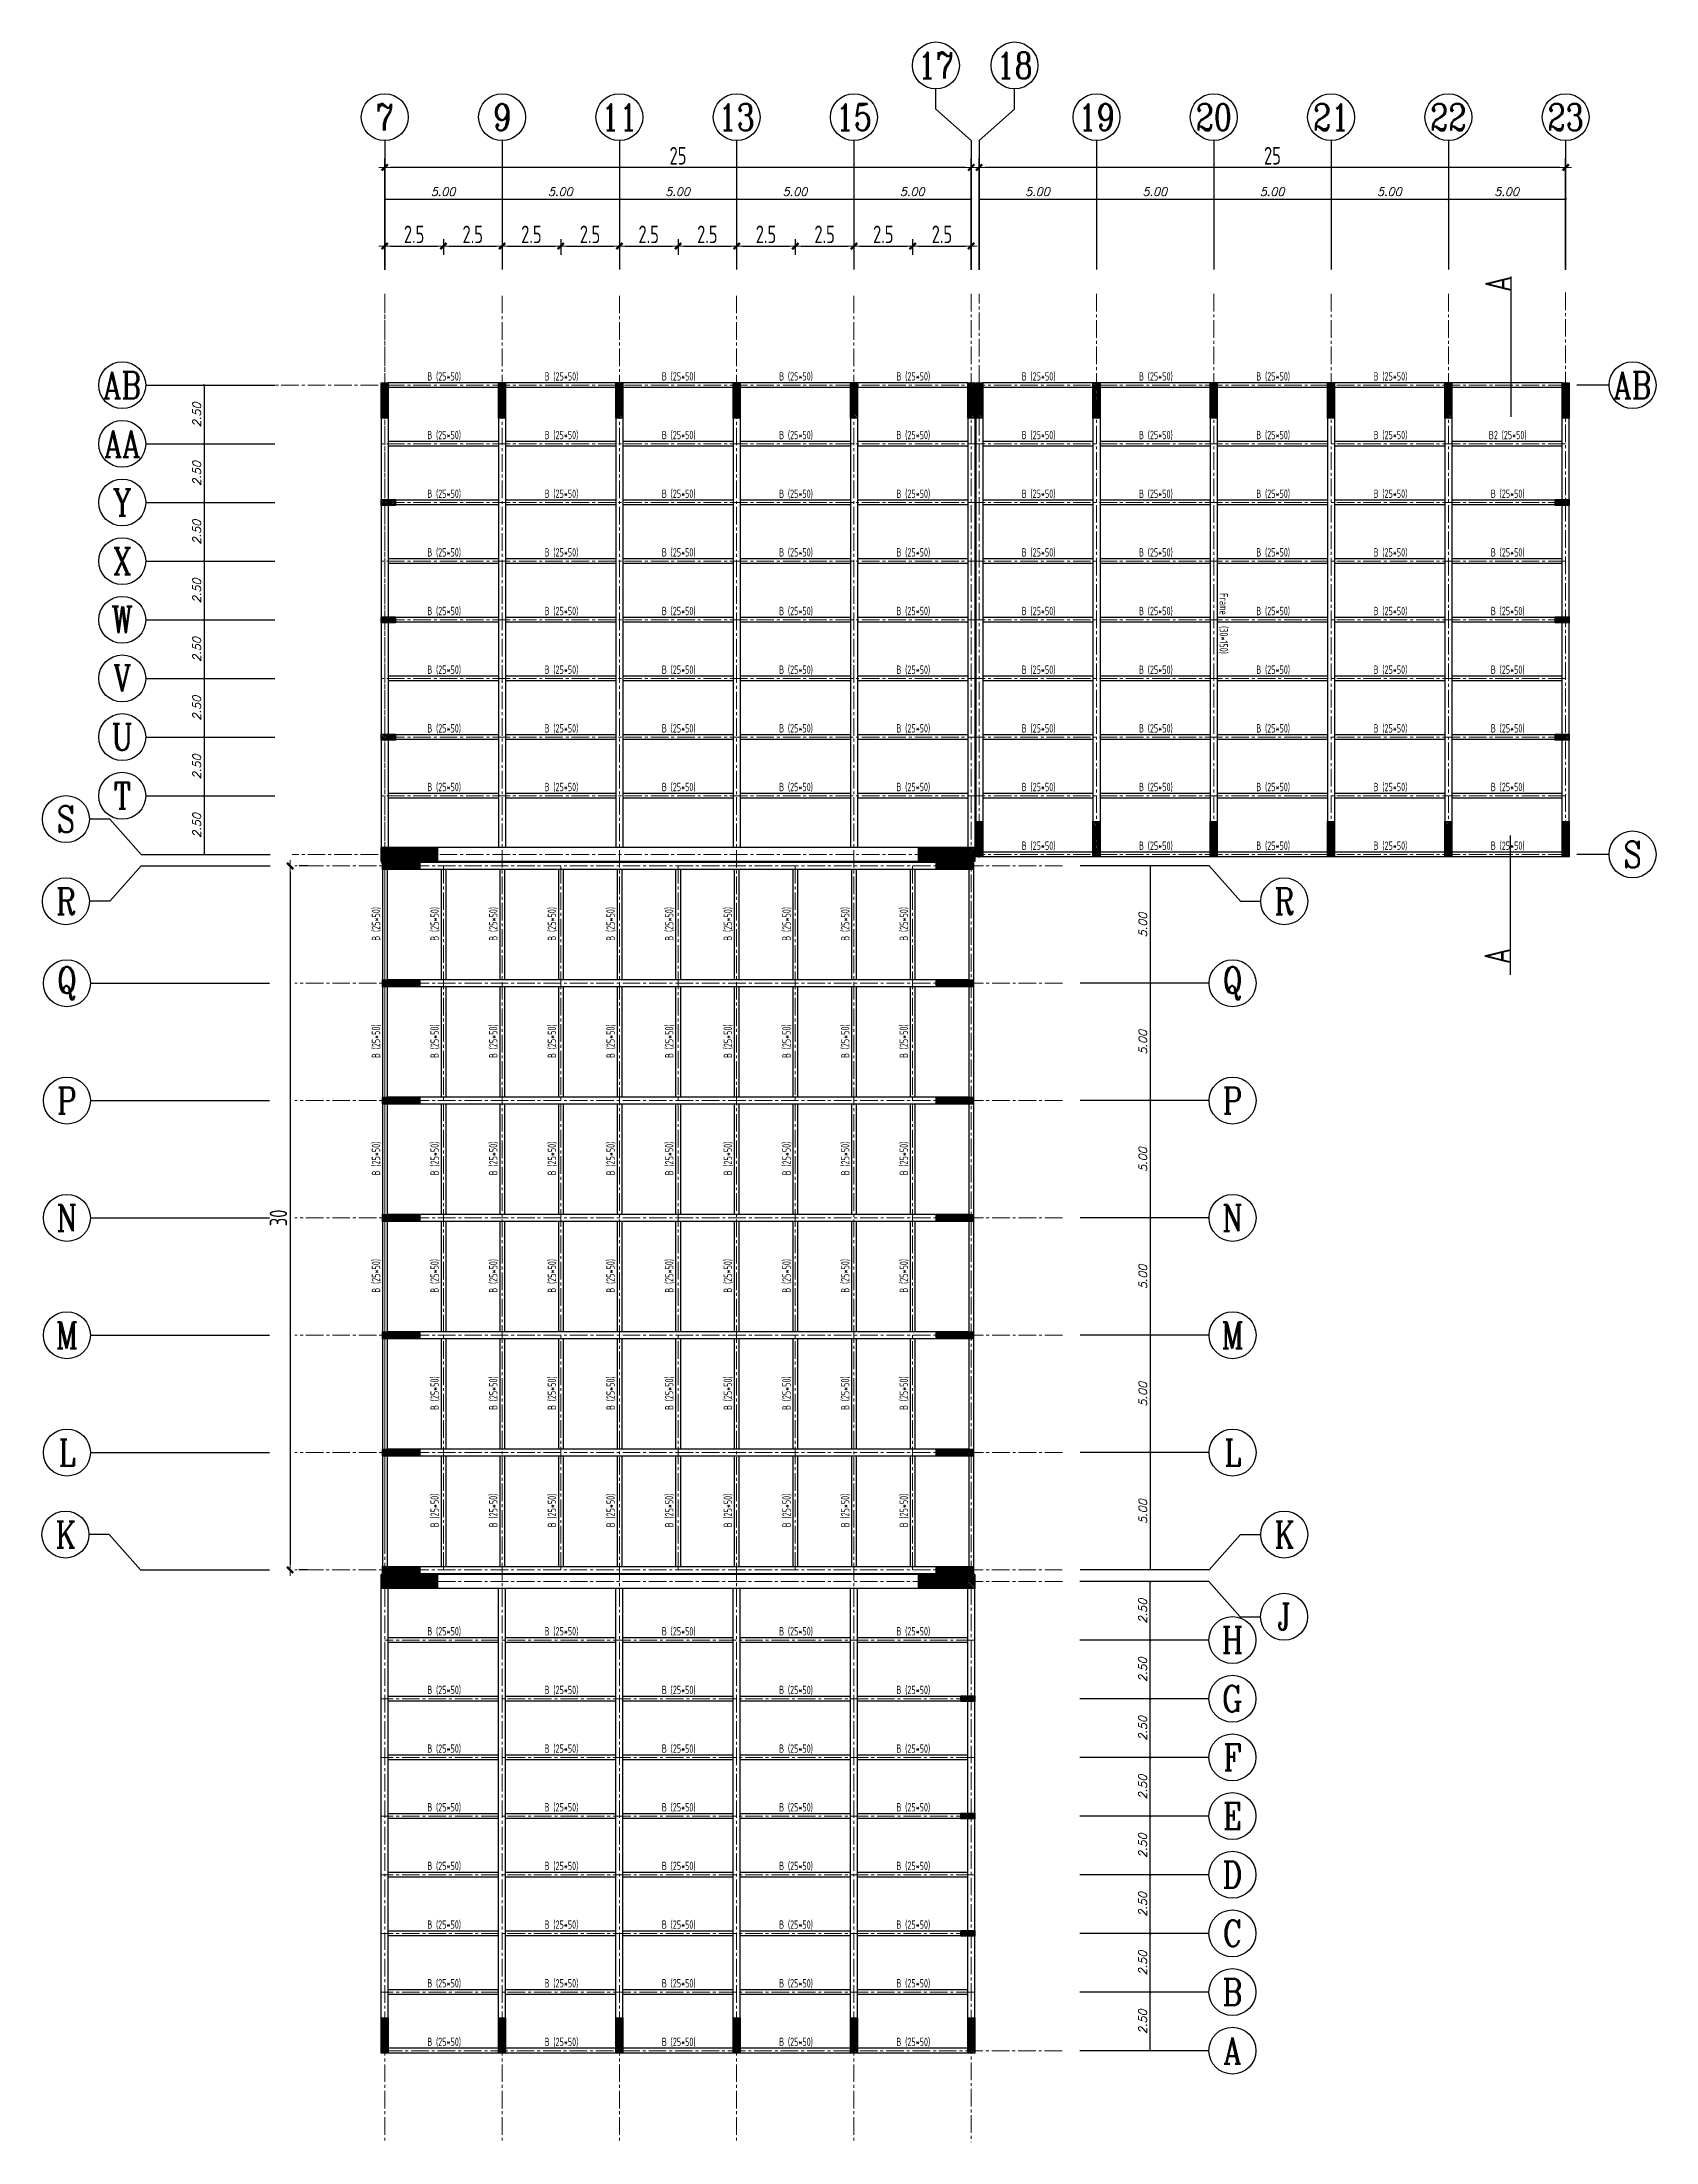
# Model space of a CAD drawing. Header units: metres. Extents: x 202848 to 204724, y 1924431 to 1925550.
# Drawn here: x 204148.9 to 204217.7, y 1924945 to 1925034.5 of the extents above; entities that cross this region are included whole.
import ezdxf
from ezdxf.enums import TextEntityAlignment as Align

# ---------------------------------------------------------------- set-up
doc = ezdxf.new("R2010")
doc.units = ezdxf.units.M
doc.header["$MEASUREMENT"] = 0
doc.linetypes.add('CENTER2', pattern=[1.125, 0.75, -0.125, 0.125, -0.125])
doc.layers.add('Axis', color=1, linetype='CENTER2', lineweight=5)
doc.layers.add('Dimations', color=3, linetype='Continuous', lineweight=5)
for name, color, linetype in [('Axis Name', 8, 'Continuous'), ('Columns', 2, 'Continuous'), ('Frame', 7, 'Continuous'), ('Walls', 255, 'Continuous'), ('YQ_DIM', 3, 'Continuous')]:
    doc.layers.add(name, color=color, linetype=linetype)
doc.styles.add('ROMANS', font='romans.shx', dxfattribs={"oblique": 15})
doc.styles.add('YQ_AXIS', font='COMPLEX.SHX', dxfattribs={"width": 0.8, "bigfont": 'GBCBIG.SHX'})
doc.styles.add('YQ_DIM', font='SUPEROS.SHX', dxfattribs={"width": 0.8, "bigfont": 'HZDX.SHX'})
doc.dimstyles.new('Copy(2) of DIM-50$', dxfattribs={"dimscale": 0, "dimtxt": 0.35, "dimasz": 0.03, "dimexe": 0, "dimexo": 0, "dimgap": 0.15, "dimtad": 1, "dimzin": 0, "dimdsep": 46, "dimtxsty": 'ROMANS', "dimblk1": 'OBLIQUE', "dimblk2": 'DTICK', "dimsah": 1, "dimcen": 0.1, "dimse1": 1, "dimse2": 1, "dimclrd": 2, "dimclre": 51, "dimclrt": 3, "dimaunit": 1, "dimadec": 0, "dimazin": 0, "dimtfac": 1e-05, "dimtmove": 2, "dimatfit": 0, "dimldrblk": 'DTICK', "dimfxl": 0, "dimtolj": 1, "dimtzin": 0, "dimlwe": -1, "dimarcsym": 0})
doc.dimstyles.new('yqm0_250', dxfattribs={"dimscale": 0.25, "dimtxt": 3, "dimasz": 1, "dimexe": 1.5, "dimexo": 3, "dimgap": 0.5, "dimtad": 1, "dimdec": 3, "dimdsep": 46, "dimtxsty": 'YQ_DIM', "dimblk": 'YQTICK', "dimcen": 0, "dimclrd": 256, "dimclre": 256, "dimclrt": 7, "dimadec": 1, "dimazin": 2, "dimtfac": 1, "dimtdec": 4, "dimtix": 1, "dimtmove": 2, "dimatfit": 2, "dimfxl": 1, "dimtolj": 1, "dimtzin": 0, "dimarcsym": 0})
pattern_1 = [(135, (599.041893, 82.64791), (-0.0353553390593, -0.0353553390593), [])]

msp = doc.modelspace()

# ---------------------------------------------------------------- texts
at = {"char_height": 1.0948, "attachment_point": 1, "rotation": 90, "style": 'YQ_DIM'}
for insert in [(204210.4354, 1925023.8594), (204210.4016, 1924995.2126)]:
    msp.add_mtext_dynamic_manual_height_columns('A', width=3.93288, gutter_width=5.4739, heights=[0], dxfattribs=dict(at, insert=insert))
at = {"layer": 'Axis Name', "color": 7, "style": 'YQ_AXIS', "width": 0.8}
for s, p in [('17', (204187.0225, 1925033.5058)), ('18', (204190.3752, 1925033.5058)), ('7', (204163.5289, 1925031.3033)), ('9', (204168.5289, 1925031.3033)), ('11', (204173.5289, 1925031.3033)), ('13', (204178.5289, 1925031.3033)), ('15', (204183.5289, 1925031.3033)), ('19', (204193.8689, 1925031.3033)), ('20', (204198.8689, 1925031.3033)), ('21', (204203.8689, 1925031.3033)), ('22', (204208.8689, 1925031.3033)), ('23', (204213.8689, 1925031.3033)), ('AB', (204152.3369, 1925019.8814)), ('AB', (204216.7208, 1925019.8814)), ('AA', (204152.3369, 1925017.3814)), ('Y', (204152.3369, 1925014.8814)), ('X', (204152.3369, 1925012.3814)), ('W', (204152.3369, 1925009.8814)), ('V', (204152.3369, 1925007.3814)), ('U', (204152.3369, 1925004.8814)), ('T', (204152.3369, 1925002.3814)), ('S', (204149.9353, 1925001.3877)), ('S', (204216.7208, 1924999.8814)), ('R', (204149.9353, 1924997.8851)), ('R', (204201.873, 1924997.8851)), ('Q', (204149.9783, 1924994.3914)), ('Q', (204199.6705, 1924994.3914)), ('P', (204149.9783, 1924989.3914)), ('P', (204199.6705, 1924989.3914)), ('N', (204149.9783, 1924984.3914)), ('N', (204199.6705, 1924984.3914)), ('M', (204149.9783, 1924979.3914)), ('M', (204199.6705, 1924979.3914)), ('L', (204149.9783, 1924974.3914)), ('L', (204199.6705, 1924974.3914)), ('K', (204149.916, 1924970.8978)), ('K', (204201.873, 1924970.8977)), ('J', (204201.8662, 1924967.3951)), ('H', (204199.6637, 1924966.4014)), ('G', (204199.6637, 1924963.9014)), ('F', (204199.6637, 1924961.4014)), ('E', (204199.6637, 1924958.9014)), ('D', (204199.6637, 1924956.4014)), ('C', (204199.6637, 1924953.9014)), ('B', (204199.6637, 1924951.4014)), ('A', (204199.6637, 1924948.9014))]:
    msp.add_text(s, height=1.125, dxfattribs=at).set_placement(p, align=Align.MIDDLE)
at = {"layer": 'YQ_DIM', "char_height": 0.35659, "attachment_point": 5, "style": 'YQ_DIM'}
for s, insert in [('B (25*50)', (204166.0596, 1925020.2386)), ('B (25*50)', (204171.0596, 1925020.2386)), ('B (25*50)', (204176.0596, 1925020.2386)), ('B (25*50)', (204181.0596, 1925020.2386)), ('B (25*50)', (204186.0596, 1925020.2386)), ('B (25*50)', (204191.3996, 1925020.2386)), ('B (25*50)', (204196.3996, 1925020.2386)), ('B (25*50)', (204201.3996, 1925020.2386)), ('B (25*50)', (204206.3996, 1925020.2386)), ('B (25*50)', (204166.0596, 1925017.7386)), ('B (25*50)', (204171.0596, 1925017.7386)), ('B (25*50)', (204176.0596, 1925017.7386)), ('B (25*50)', (204181.0596, 1925017.7386)), ('B (25*50)', (204186.0596, 1925017.7386)), ('B (25*50)', (204191.3996, 1925017.7386)), ('B (25*50)', (204196.3996, 1925017.7386)), ('B (25*50)', (204201.3996, 1925017.7386)), ('B (25*50)', (204206.3996, 1925017.7386)), ('B2 (25*50)', (204211.3996, 1925017.7386)), ('B (25*50)', (204166.0596, 1925015.2386)), ('B (25*50)', (204171.0596, 1925015.2386)), ('B (25*50)', (204176.0596, 1925015.2386)), ('B (25*50)', (204181.0596, 1925015.2386)), ('B (25*50)', (204186.0596, 1925015.2386)), ('B (25*50)', (204191.3996, 1925015.2386)), ('B (25*50)', (204196.3996, 1925015.2386)), ('B (25*50)', (204201.3996, 1925015.2386)), ('B (25*50)', (204206.3996, 1925015.2386)), ('B (25*50)', (204211.3996, 1925015.2386)), ('B (25*50)', (204166.0596, 1925012.7386)), ('B (25*50)', (204171.0596, 1925012.7386)), ('B (25*50)', (204176.0596, 1925012.7386)), ('B (25*50)', (204181.0596, 1925012.7386)), ('B (25*50)', (204186.0596, 1925012.7386)), ('B (25*50)', (204191.3996, 1925012.7386)), ('B (25*50)', (204196.3996, 1925012.7386)), ('B (25*50)', (204201.3996, 1925012.7386)), ('B (25*50)', (204206.3996, 1925012.7386)), ('B (25*50)', (204211.3996, 1925012.7386)), ('B (25*50)', (204166.0596, 1925010.2386)), ('B (25*50)', (204171.0596, 1925010.2386)), ('B (25*50)', (204176.0596, 1925010.2386)), ('B (25*50)', (204181.0596, 1925010.2386)), ('B (25*50)', (204186.0596, 1925010.2386)), ('B (25*50)', (204191.3996, 1925010.2386)), ('B (25*50)', (204196.3996, 1925010.2386)), ('B (25*50)', (204201.3996, 1925010.2386)), ('B (25*50)', (204206.3996, 1925010.2386)), ('B (25*50)', (204211.3996, 1925010.2386)), ('B (25*50)', (204166.0596, 1925007.7386)), ('B (25*50)', (204171.0596, 1925007.7386)), ('B (25*50)', (204176.0596, 1925007.7386)), ('B (25*50)', (204181.0596, 1925007.7386)), ('B (25*50)', (204186.0596, 1925007.7386)), ('B (25*50)', (204191.3996, 1925007.7386)), ('B (25*50)', (204196.3996, 1925007.7386)), ('B (25*50)', (204201.3996, 1925007.7386)), ('B (25*50)', (204206.3996, 1925007.7386)), ('B (25*50)', (204211.3996, 1925007.7386)), ('B (25*50)', (204166.0596, 1925005.2386)), ('B (25*50)', (204171.0596, 1925005.2386)), ('B (25*50)', (204176.0596, 1925005.2386)), ('B (25*50)', (204181.0596, 1925005.2386)), ('B (25*50)', (204186.0596, 1925005.2386)), ('B (25*50)', (204191.3996, 1925005.2386)), ('B (25*50)', (204196.3996, 1925005.2386)), ('B (25*50)', (204201.3996, 1925005.2386)), ('B (25*50)', (204206.3996, 1925005.2386)), ('B (25*50)', (204211.3996, 1925005.2386)), ('B (25*50)', (204166.0596, 1925002.7386)), ('B (25*50)', (204171.0596, 1925002.7386)), ('B (25*50)', (204176.0596, 1925002.7386)), ('B (25*50)', (204181.0596, 1925002.7386)), ('B (25*50)', (204186.0596, 1925002.7386)), ('B (25*50)', (204191.3996, 1925002.7386)), ('B (25*50)', (204196.3996, 1925002.7386)), ('B (25*50)', (204201.3996, 1925002.7386)), ('B (25*50)', (204206.3996, 1925002.7386)), ('B (25*50)', (204211.3996, 1925002.7386)), ('B (25*50)', (204191.3996, 1925000.2386)), ('B (25*50)', (204196.3996, 1925000.2386)), ('B (25*50)', (204201.3996, 1925000.2386)), ('B (25*50)', (204206.3996, 1925000.2386)), ('B (25*50)', (204211.3996, 1925000.2386)), ('B (25*50)', (204166.0596, 1924966.7586)), ('B (25*50)', (204171.0596, 1924966.7586)), ('B (25*50)', (204176.0596, 1924966.7586)), ('B (25*50)', (204181.0596, 1924966.7586)), ('B (25*50)', (204186.0596, 1924966.7586)), ('B (25*50)', (204166.0596, 1924964.2586)), ('B (25*50)', (204171.0596, 1924964.2586)), ('B (25*50)', (204176.0596, 1924964.2586)), ('B (25*50)', (204181.0596, 1924964.2586)), ('B (25*50)', (204186.0596, 1924964.2586)), ('B (25*50)', (204166.0596, 1924961.7586)), ('B (25*50)', (204171.0596, 1924961.7586)), ('B (25*50)', (204176.0596, 1924961.7586)), ('B (25*50)', (204181.0596, 1924961.7586)), ('B (25*50)', (204186.0596, 1924961.7586)), ('B (25*50)', (204166.0596, 1924959.2586)), ('B (25*50)', (204171.0596, 1924959.2586)), ('B (25*50)', (204176.0596, 1924959.2586)), ('B (25*50)', (204181.0596, 1924959.2586)), ('B (25*50)', (204186.0596, 1924959.2586)), ('B (25*50)', (204166.0596, 1924956.7586)), ('B (25*50)', (204171.0596, 1924956.7586)), ('B (25*50)', (204176.0596, 1924956.7586)), ('B (25*50)', (204181.0596, 1924956.7586)), ('B (25*50)', (204186.0596, 1924956.7586)), ('B (25*50)', (204166.0596, 1924954.2586)), ('B (25*50)', (204171.0596, 1924954.2586)), ('B (25*50)', (204176.0596, 1924954.2586)), ('B (25*50)', (204181.0596, 1924954.2586)), ('B (25*50)', (204186.0596, 1924954.2586)), ('B (25*50)', (204166.0596, 1924951.7586)), ('B (25*50)', (204171.0596, 1924951.7586)), ('B (25*50)', (204176.0596, 1924951.7586)), ('B (25*50)', (204181.0596, 1924951.7586)), ('B (25*50)', (204186.0596, 1924951.7586)), ('B (25*50)', (204166.0596, 1924949.2586)), ('B (25*50)', (204171.0596, 1924949.2586)), ('B (25*50)', (204176.0596, 1924949.2586)), ('B (25*50)', (204181.0596, 1924949.2586)), ('B (25*50)', (204186.0596, 1924949.2586))]:
    msp.add_mtext_dynamic_manual_height_columns(s, width=3.19714, gutter_width=1.7829, heights=[1.5932], dxfattribs=dict(at, insert=insert))
at = {"layer": 'YQ_DIM', "attachment_point": 5, "style": 'YQ_DIM'}
for s, width, insert, char_height, rotation in [('  Frame   (30*150)', 6.808309, (204199.2761, 1925009.8814), 0.356585, 270), ('  Frame   (30*150)', 6.808309, (204199.2761, 1925009.8814), 0.356585, 270), ('B (25*50)', 3.19714, (204163.1717, 1924996.9221), 0.35659, 90), ('B (25*50)', 3.19714, (204165.6717, 1924996.9221), 0.35659, 90), ('B (25*50)', 3.19714, (204168.1717, 1924996.9221), 0.35659, 90), ('B (25*50)', 3.19714, (204170.6717, 1924996.9221), 0.35659, 90), ('B (25*50)', 3.19714, (204173.1717, 1924996.9221), 0.35659, 90), ('B (25*50)', 3.19714, (204175.6717, 1924996.9221), 0.35659, 90), ('B (25*50)', 3.19714, (204178.1717, 1924996.9221), 0.35659, 90), ('B (25*50)', 3.19714, (204180.6717, 1924996.9221), 0.35659, 90), ('B (25*50)', 3.19714, (204183.1717, 1924996.9221), 0.35659, 90), ('B (25*50)', 3.19714, (204185.6717, 1924996.9221), 0.35659, 90), ('B (25*50)', 3.19714, (204163.1717, 1924991.9221), 0.35659, 90), ('B (25*50)', 3.19714, (204165.6717, 1924991.9221), 0.35659, 90), ('B (25*50)', 3.19714, (204168.1717, 1924991.9221), 0.35659, 90), ('B (25*50)', 3.19714, (204170.6717, 1924991.9221), 0.35659, 90), ('B (25*50)', 3.19714, (204173.1717, 1924991.9221), 0.35659, 90), ('B (25*50)', 3.19714, (204175.6717, 1924991.9221), 0.35659, 90), ('B (25*50)', 3.19714, (204178.1717, 1924991.9221), 0.35659, 90), ('B (25*50)', 3.19714, (204180.6717, 1924991.9221), 0.35659, 90), ('B (25*50)', 3.19714, (204183.1717, 1924991.9221), 0.35659, 90), ('B (25*50)', 3.19714, (204185.6717, 1924991.9221), 0.35659, 90), ('B (25*50)', 3.19714, (204163.1717, 1924986.9221), 0.35659, 90), ('B (25*50)', 3.19714, (204165.6717, 1924986.9221), 0.35659, 90), ('B (25*50)', 3.19714, (204168.1717, 1924986.9221), 0.35659, 90), ('B (25*50)', 3.19714, (204170.6717, 1924986.9221), 0.35659, 90), ('B (25*50)', 3.19714, (204173.1717, 1924986.9221), 0.35659, 90), ('B (25*50)', 3.19714, (204175.6717, 1924986.9221), 0.35659, 90), ('B (25*50)', 3.19714, (204178.1717, 1924986.9221), 0.35659, 90), ('B (25*50)', 3.19714, (204180.6717, 1924986.9221), 0.35659, 90), ('B (25*50)', 3.19714, (204183.1717, 1924986.9221), 0.35659, 90), ('B (25*50)', 3.19714, (204185.6717, 1924986.9221), 0.35659, 90), ('B (25*50)', 3.19714, (204163.1717, 1924981.9221), 0.35659, 90), ('B (25*50)', 3.19714, (204165.6717, 1924981.9221), 0.35659, 90), ('B (25*50)', 3.19714, (204168.1717, 1924981.9221), 0.35659, 90), ('B (25*50)', 3.19714, (204170.6717, 1924981.9221), 0.35659, 90), ('B (25*50)', 3.19714, (204173.1717, 1924981.9221), 0.35659, 90), ('B (25*50)', 3.19714, (204175.6717, 1924981.9221), 0.35659, 90), ('B (25*50)', 3.19714, (204178.1717, 1924981.9221), 0.35659, 90), ('B (25*50)', 3.19714, (204180.6717, 1924981.9221), 0.35659, 90), ('B (25*50)', 3.19714, (204183.1717, 1924981.9221), 0.35659, 90), ('B (25*50)', 3.19714, (204185.6717, 1924981.9221), 0.35659, 90), ('B (25*50)', 3.19714, (204165.6717, 1924976.9221), 0.35659, 90), ('B (25*50)', 3.19714, (204168.1717, 1924976.9221), 0.35659, 90), ('B (25*50)', 3.19714, (204170.6717, 1924976.9221), 0.35659, 90), ('B (25*50)', 3.19714, (204173.1717, 1924976.9221), 0.35659, 90), ('B (25*50)', 3.19714, (204175.6717, 1924976.9221), 0.35659, 90), ('B (25*50)', 3.19714, (204178.1717, 1924976.9221), 0.35659, 90), ('B (25*50)', 3.19714, (204180.6717, 1924976.9221), 0.35659, 90), ('B (25*50)', 3.19714, (204183.1717, 1924976.9221), 0.35659, 90), ('B (25*50)', 3.19714, (204185.6717, 1924976.9221), 0.35659, 90), ('B (25*50)', 3.19714, (204165.6717, 1924971.9221), 0.35659, 90), ('B (25*50)', 3.19714, (204168.1717, 1924971.9221), 0.35659, 90), ('B (25*50)', 3.19714, (204170.6717, 1924971.9221), 0.35659, 90), ('B (25*50)', 3.19714, (204173.1717, 1924971.9221), 0.35659, 90), ('B (25*50)', 3.19714, (204175.6717, 1924971.9221), 0.35659, 90), ('B (25*50)', 3.19714, (204178.1717, 1924971.9221), 0.35659, 90), ('B (25*50)', 3.19714, (204180.6717, 1924971.9221), 0.35659, 90), ('B (25*50)', 3.19714, (204183.1717, 1924971.9221), 0.35659, 90), ('B (25*50)', 3.19714, (204185.6717, 1924971.9221), 0.35659, 90)]:
    msp.add_mtext_dynamic_manual_height_columns(s, width=width, gutter_width=1.7829, heights=[1.5932], dxfattribs=dict(at, insert=insert, char_height=char_height, rotation=rotation))

# ---------------------------------------------------------------- blocks, each defined once
blk = doc.blocks.new('*U779')
for p, q in [((2.35, 0.1), (-2.35, 0.1)), ((2.35, -0.1), (-2.35, -0.1))]:
    blk.add_line(p, q)
blk = doc.blocks.new('*U780')
at = {"color": 0, "linetype": 'ByBlock', "lineweight": -2, "transparency": 16777216}
for p in [(-20, 0), (-15, 0), (-10, 0), (-5, 0), (0, 0), (-20, -2.5), (-15, -2.5), (-10, -2.5), (-5, -2.5), (0, -2.5), (-20, -5), (-15, -5), (-10, -5), (-5, -5), (0, -5), (-20, -7.5), (-15, -7.5), (-10, -7.5), (-5, -7.5), (0, -7.5), (-20, -10), (-15, -10), (-10, -10), (-5, -10), (0, -10), (-20, -12.5), (-15, -12.5), (-10, -12.5), (-5, -12.5), (0, -12.5), (-20, -15), (-15, -15), (-10, -15), (-5, -15), (0, -15)]:
    blk.add_blockref('*U779', p, dxfattribs=at)
blk = doc.blocks.new('*U781')
for p, q in [((2.35, 0.1), (-2.35, 0.1)), ((2.35, -0.1), (-2.35, -0.1))]:
    blk.add_line(p, q)
blk = doc.blocks.new('*U782')
at = {"color": 0, "linetype": 'ByBlock', "lineweight": -2, "transparency": 16777216}
for p in [(-20, 0), (-15, 0), (-10, 0), (-5, 0), (0, 0), (-20, -2.5), (-15, -2.5), (-10, -2.5), (-5, -2.5), (0, -2.5), (-20, -5), (-15, -5), (-10, -5), (-5, -5), (0, -5), (-20, -7.5), (-15, -7.5), (-10, -7.5), (-5, -7.5), (0, -7.5), (-20, -10), (-15, -10), (-10, -10), (-5, -10), (0, -10), (-20, -12.5), (-15, -12.5), (-10, -12.5), (-5, -12.5), (0, -12.5), (-20, -15), (-15, -15), (-10, -15), (-5, -15), (0, -15)]:
    blk.add_blockref('*U781', p, dxfattribs=at)
blk = doc.blocks.new('*U783')
for p, q in [((2.35, 0.1), (-2.35, 0.1)), ((2.35, -0.1), (-2.35, -0.1))]:
    blk.add_line(p, q)
blk = doc.blocks.new('*U784')
at = {"color": 0, "linetype": 'ByBlock', "lineweight": -2, "transparency": 16777216}
for p in [(-20, 0), (-15, 0), (-10, 0), (-5, 0), (0, 0), (-20, -2.5), (-15, -2.5), (-10, -2.5), (-5, -2.5), (0, -2.5), (-20, -5), (-15, -5), (-10, -5), (-5, -5), (0, -5), (-20, -7.5), (-15, -7.5), (-10, -7.5), (-5, -7.5), (0, -7.5), (-20, -10), (-15, -10), (-10, -10), (-5, -10), (0, -10), (-20, -12.5), (-15, -12.5), (-10, -12.5), (-5, -12.5), (0, -12.5), (-20, -15), (-15, -15), (-10, -15), (-5, -15), (0, -15)]:
    blk.add_blockref('*U783', p, dxfattribs=at)
blk = doc.blocks.new('*U777')
for p, q in [((-0.1, 2.35), (-0.1, -2.35)), ((0.1, 2.35), (0.1, -2.35))]:
    blk.add_line(p, q)
blk = doc.blocks.new('*U778')
at = {"color": 0, "linetype": 'ByBlock', "lineweight": -2, "transparency": 16777216}
for p in [(0, 0), (2.5, 0), (5, 0), (7.5, 0), (10, 0), (12.5, 0), (15, 0), (17.5, 0), (20, 0), (0, -5), (2.5, -5), (5, -5), (7.5, -5), (10, -5), (12.5, -5), (15, -5), (17.5, -5), (20, -5), (0, -10), (2.5, -10), (5, -10), (7.5, -10), (10, -10), (12.5, -10), (15, -10), (17.5, -10), (20, -10), (0, -15), (2.5, -15), (5, -15), (7.5, -15), (10, -15), (12.5, -15), (15, -15), (17.5, -15), (20, -15), (0, -20), (2.5, -20), (5, -20), (7.5, -20), (10, -20), (12.5, -20), (15, -20), (17.5, -20), (20, -20), (0, -25), (2.5, -25), (5, -25), (7.5, -25), (10, -25), (12.5, -25), (15, -25), (17.5, -25), (20, -25)]:
    blk.add_blockref('*U777', p, dxfattribs=at)
blk = doc.blocks.new('_OBLIQUE')
at = {"color": 0, "linetype": 'ByBlock'}
blk.add_line((-0.5, -0.5), (0.5, 0.5), dxfattribs=at)
blk = doc.blocks.new('DTICK')
at = {"color": 3}
blk.add_line((-1, -1), (1, 1), dxfattribs=at)
for p, q in [((-1, 0), (1, 0)), ((0, 1), (0, -1))]:
    blk.add_line(p, q)
blk = doc.blocks.new('*D785')
at = {"layer": 'Defpoints', "color": 0, "lineweight": -2, "transparency": 16777216}
for p in [(204168.529, 1925027.803), (204163.529, 1925024.053), (204168.529, 1925024.053)]:
    blk.add_point(p, dxfattribs=at)
at = {"layer": 'Dimations', "color": 2, "lineweight": -2, "transparency": 16777216}
blk.add_line((204163.529, 1925027.803), (204168.499, 1925027.803), dxfattribs=at)
at = {"layer": 'Dimations', "color": 2, "lineweight": -2, "transparency": 16777216, "xscale": 0.03, "yscale": 0.03, "zscale": 0.03, "rotation": 180}
blk.add_blockref('_OBLIQUE', (204163.529, 1925027.803), dxfattribs=at)
at = {"layer": 'Dimations', "color": 2, "lineweight": -2, "transparency": 16777216, "xscale": 0.03, "yscale": 0.03, "zscale": 0.03}
blk.add_blockref('DTICK', (204168.529, 1925027.803), dxfattribs=at)
at = {"layer": 'Dimations', "color": 3, "transparency": 16777216, "insert": (204166.014, 1925028.128), "char_height": 0.35, "attachment_point": 5, "style": 'ROMANS'}
blk.add_mtext('\\A1;5.00', dxfattribs=at)
blk = doc.blocks.new('*D786')
at = {"layer": 'Defpoints', "color": 0, "lineweight": -2, "transparency": 16777216}
for p in [(204173.529, 1925027.803), (204168.529, 1925024.053), (204173.529, 1925024.053)]:
    blk.add_point(p, dxfattribs=at)
at = {"layer": 'Dimations', "color": 2, "lineweight": -2, "transparency": 16777216}
blk.add_line((204168.529, 1925027.803), (204173.499, 1925027.803), dxfattribs=at)
at = {"layer": 'Dimations', "color": 2, "lineweight": -2, "transparency": 16777216, "xscale": 0.03, "yscale": 0.03, "zscale": 0.03, "rotation": 180}
blk.add_blockref('_OBLIQUE', (204168.529, 1925027.803), dxfattribs=at)
at = {"layer": 'Dimations', "color": 2, "lineweight": -2, "transparency": 16777216, "xscale": 0.03, "yscale": 0.03, "zscale": 0.03}
blk.add_blockref('DTICK', (204173.529, 1925027.803), dxfattribs=at)
at = {"layer": 'Dimations', "color": 3, "transparency": 16777216, "insert": (204171.014, 1925028.128), "char_height": 0.35, "attachment_point": 5, "style": 'ROMANS'}
blk.add_mtext('\\A1;5.00', dxfattribs=at)
blk = doc.blocks.new('*D787')
at = {"layer": 'Defpoints', "color": 0, "lineweight": -2, "transparency": 16777216}
for p in [(204178.529, 1925027.803), (204173.529, 1925024.053), (204178.529, 1925024.053)]:
    blk.add_point(p, dxfattribs=at)
at = {"layer": 'Dimations', "color": 2, "lineweight": -2, "transparency": 16777216}
blk.add_line((204173.529, 1925027.803), (204178.499, 1925027.803), dxfattribs=at)
at = {"layer": 'Dimations', "color": 2, "lineweight": -2, "transparency": 16777216, "xscale": 0.03, "yscale": 0.03, "zscale": 0.03, "rotation": 180}
blk.add_blockref('_OBLIQUE', (204173.529, 1925027.803), dxfattribs=at)
at = {"layer": 'Dimations', "color": 2, "lineweight": -2, "transparency": 16777216, "xscale": 0.03, "yscale": 0.03, "zscale": 0.03}
blk.add_blockref('DTICK', (204178.529, 1925027.803), dxfattribs=at)
at = {"layer": 'Dimations', "color": 3, "transparency": 16777216, "insert": (204176.014, 1925028.128), "char_height": 0.35, "attachment_point": 5, "style": 'ROMANS'}
blk.add_mtext('\\A1;5.00', dxfattribs=at)
blk = doc.blocks.new('*D788')
at = {"layer": 'Defpoints', "color": 0, "lineweight": -2, "transparency": 16777216}
for p in [(204183.529, 1925027.803), (204178.529, 1925024.053), (204183.529, 1925024.053)]:
    blk.add_point(p, dxfattribs=at)
at = {"layer": 'Dimations', "color": 2, "lineweight": -2, "transparency": 16777216}
blk.add_line((204178.529, 1925027.803), (204183.499, 1925027.803), dxfattribs=at)
at = {"layer": 'Dimations', "color": 2, "lineweight": -2, "transparency": 16777216, "xscale": 0.03, "yscale": 0.03, "zscale": 0.03, "rotation": 180}
blk.add_blockref('_OBLIQUE', (204178.529, 1925027.803), dxfattribs=at)
at = {"layer": 'Dimations', "color": 2, "lineweight": -2, "transparency": 16777216, "xscale": 0.03, "yscale": 0.03, "zscale": 0.03}
blk.add_blockref('DTICK', (204183.529, 1925027.803), dxfattribs=at)
at = {"layer": 'Dimations', "color": 3, "transparency": 16777216, "insert": (204181.014, 1925028.128), "char_height": 0.35, "attachment_point": 5, "style": 'ROMANS'}
blk.add_mtext('\\A1;5.00', dxfattribs=at)
blk = doc.blocks.new('*D789')
at = {"layer": 'Defpoints', "color": 0, "lineweight": -2, "transparency": 16777216}
for p in [(204188.529, 1925027.803), (204183.529, 1925024.053), (204188.529, 1925024.053)]:
    blk.add_point(p, dxfattribs=at)
at = {"layer": 'Dimations', "color": 2, "lineweight": -2, "transparency": 16777216}
blk.add_line((204183.529, 1925027.803), (204188.499, 1925027.803), dxfattribs=at)
at = {"layer": 'Dimations', "color": 2, "lineweight": -2, "transparency": 16777216, "xscale": 0.03, "yscale": 0.03, "zscale": 0.03, "rotation": 180}
blk.add_blockref('_OBLIQUE', (204183.529, 1925027.803), dxfattribs=at)
at = {"layer": 'Dimations', "color": 2, "lineweight": -2, "transparency": 16777216, "xscale": 0.03, "yscale": 0.03, "zscale": 0.03}
blk.add_blockref('DTICK', (204188.529, 1925027.803), dxfattribs=at)
at = {"layer": 'Dimations', "color": 3, "transparency": 16777216, "insert": (204186.014, 1925028.128), "char_height": 0.35, "attachment_point": 5, "style": 'ROMANS'}
blk.add_mtext('\\A1;5.00', dxfattribs=at)
blk = doc.blocks.new('*D790')
at = {"layer": 'Defpoints', "color": 0, "lineweight": -2, "transparency": 16777216}
for p in [(204193.869, 1925027.803), (204188.869, 1925024.053), (204193.869, 1925024.053)]:
    blk.add_point(p, dxfattribs=at)
at = {"layer": 'Dimations', "color": 2, "lineweight": -2, "transparency": 16777216}
blk.add_line((204188.869, 1925027.803), (204193.839, 1925027.803), dxfattribs=at)
at = {"layer": 'Dimations', "color": 2, "lineweight": -2, "transparency": 16777216, "xscale": 0.03, "yscale": 0.03, "zscale": 0.03, "rotation": 180}
blk.add_blockref('_OBLIQUE', (204188.869, 1925027.803), dxfattribs=at)
at = {"layer": 'Dimations', "color": 2, "lineweight": -2, "transparency": 16777216, "xscale": 0.03, "yscale": 0.03, "zscale": 0.03}
blk.add_blockref('DTICK', (204193.869, 1925027.803), dxfattribs=at)
at = {"layer": 'Dimations', "color": 3, "transparency": 16777216, "insert": (204191.354, 1925028.128), "char_height": 0.35, "attachment_point": 5, "style": 'ROMANS'}
blk.add_mtext('\\A1;5.00', dxfattribs=at)
blk = doc.blocks.new('*D791')
at = {"layer": 'Defpoints', "color": 0, "lineweight": -2, "transparency": 16777216}
for p in [(204198.869, 1925027.803), (204193.869, 1925024.053), (204198.869, 1925024.053)]:
    blk.add_point(p, dxfattribs=at)
at = {"layer": 'Dimations', "color": 2, "lineweight": -2, "transparency": 16777216}
blk.add_line((204193.869, 1925027.803), (204198.839, 1925027.803), dxfattribs=at)
at = {"layer": 'Dimations', "color": 2, "lineweight": -2, "transparency": 16777216, "xscale": 0.03, "yscale": 0.03, "zscale": 0.03, "rotation": 180}
blk.add_blockref('_OBLIQUE', (204193.869, 1925027.803), dxfattribs=at)
at = {"layer": 'Dimations', "color": 2, "lineweight": -2, "transparency": 16777216, "xscale": 0.03, "yscale": 0.03, "zscale": 0.03}
blk.add_blockref('DTICK', (204198.869, 1925027.803), dxfattribs=at)
at = {"layer": 'Dimations', "color": 3, "transparency": 16777216, "insert": (204196.354, 1925028.128), "char_height": 0.35, "attachment_point": 5, "style": 'ROMANS'}
blk.add_mtext('\\A1;5.00', dxfattribs=at)
blk = doc.blocks.new('*D792')
at = {"layer": 'Defpoints', "color": 0, "lineweight": -2, "transparency": 16777216}
for p in [(204203.869, 1925027.803), (204198.869, 1925024.053), (204203.869, 1925024.053)]:
    blk.add_point(p, dxfattribs=at)
at = {"layer": 'Dimations', "color": 2, "lineweight": -2, "transparency": 16777216}
blk.add_line((204198.869, 1925027.803), (204203.839, 1925027.803), dxfattribs=at)
at = {"layer": 'Dimations', "color": 2, "lineweight": -2, "transparency": 16777216, "xscale": 0.03, "yscale": 0.03, "zscale": 0.03, "rotation": 180}
blk.add_blockref('_OBLIQUE', (204198.869, 1925027.803), dxfattribs=at)
at = {"layer": 'Dimations', "color": 2, "lineweight": -2, "transparency": 16777216, "xscale": 0.03, "yscale": 0.03, "zscale": 0.03}
blk.add_blockref('DTICK', (204203.869, 1925027.803), dxfattribs=at)
at = {"layer": 'Dimations', "color": 3, "transparency": 16777216, "insert": (204201.354, 1925028.128), "char_height": 0.35, "attachment_point": 5, "style": 'ROMANS'}
blk.add_mtext('\\A1;5.00', dxfattribs=at)
blk = doc.blocks.new('*D793')
at = {"layer": 'Defpoints', "color": 0, "lineweight": -2, "transparency": 16777216}
for p in [(204208.869, 1925027.803), (204203.869, 1925024.053), (204208.869, 1925024.053)]:
    blk.add_point(p, dxfattribs=at)
at = {"layer": 'Dimations', "color": 2, "lineweight": -2, "transparency": 16777216}
blk.add_line((204203.869, 1925027.803), (204208.839, 1925027.803), dxfattribs=at)
at = {"layer": 'Dimations', "color": 2, "lineweight": -2, "transparency": 16777216, "xscale": 0.03, "yscale": 0.03, "zscale": 0.03, "rotation": 180}
blk.add_blockref('_OBLIQUE', (204203.869, 1925027.803), dxfattribs=at)
at = {"layer": 'Dimations', "color": 2, "lineweight": -2, "transparency": 16777216, "xscale": 0.03, "yscale": 0.03, "zscale": 0.03}
blk.add_blockref('DTICK', (204208.869, 1925027.803), dxfattribs=at)
at = {"layer": 'Dimations', "color": 3, "transparency": 16777216, "insert": (204206.354, 1925028.128), "char_height": 0.35, "attachment_point": 5, "style": 'ROMANS'}
blk.add_mtext('\\A1;5.00', dxfattribs=at)
blk = doc.blocks.new('*D810')
at = {"layer": 'Defpoints', "color": 0, "lineweight": -2, "transparency": 16777216}
for p in [(204213.869, 1925027.803), (204208.869, 1925024.053), (204213.869, 1925024.053)]:
    blk.add_point(p, dxfattribs=at)
at = {"layer": 'Dimations', "color": 2, "lineweight": -2, "transparency": 16777216}
blk.add_line((204208.869, 1925027.803), (204213.839, 1925027.803), dxfattribs=at)
at = {"layer": 'Dimations', "color": 2, "lineweight": -2, "transparency": 16777216, "xscale": 0.03, "yscale": 0.03, "zscale": 0.03, "rotation": 180}
blk.add_blockref('_OBLIQUE', (204208.869, 1925027.803), dxfattribs=at)
at = {"layer": 'Dimations', "color": 2, "lineweight": -2, "transparency": 16777216, "xscale": 0.03, "yscale": 0.03, "zscale": 0.03}
blk.add_blockref('DTICK', (204213.869, 1925027.803), dxfattribs=at)
at = {"layer": 'Dimations', "color": 3, "transparency": 16777216, "insert": (204211.354, 1925028.128), "char_height": 0.35, "attachment_point": 5, "style": 'ROMANS'}
blk.add_mtext('\\A1;5.00', dxfattribs=at)
blk = doc.blocks.new('*D811')
at = {"layer": 'Defpoints', "color": 0, "lineweight": -2, "transparency": 16777216}
for p in [(204192.42, 1924974.391), (204196.17, 1924974.391), (204192.42, 1924969.391)]:
    blk.add_point(p, dxfattribs=at)
at = {"layer": 'Dimations', "color": 2, "lineweight": -2, "transparency": 16777216}
blk.add_line((204196.17, 1924969.391), (204196.17, 1924974.361), dxfattribs=at)
at = {"layer": 'Dimations', "color": 2, "lineweight": -2, "transparency": 16777216, "xscale": 0.03, "yscale": 0.03, "zscale": 0.03}
for name, p, rotation in [('DTICK', (204196.17, 1924974.391), 90), ('_OBLIQUE', (204196.17, 1924969.391), 270)]:
    blk.add_blockref(name, p, dxfattribs=dict(at, rotation=rotation))
at = {"layer": 'Dimations', "color": 3, "transparency": 16777216, "insert": (204195.845, 1924971.876), "char_height": 0.35, "attachment_point": 5, "rotation": 90, "style": 'ROMANS'}
blk.add_mtext('\\A1;5.00', dxfattribs=at)
blk = doc.blocks.new('*D812')
at = {"layer": 'Defpoints', "color": 0, "lineweight": -2, "transparency": 16777216}
for p in [(204192.42, 1924979.391), (204196.17, 1924979.391), (204192.42, 1924974.391)]:
    blk.add_point(p, dxfattribs=at)
at = {"layer": 'Dimations', "color": 2, "lineweight": -2, "transparency": 16777216}
blk.add_line((204196.17, 1924974.391), (204196.17, 1924979.361), dxfattribs=at)
at = {"layer": 'Dimations', "color": 2, "lineweight": -2, "transparency": 16777216, "xscale": 0.03, "yscale": 0.03, "zscale": 0.03}
for name, p, rotation in [('DTICK', (204196.17, 1924979.391), 90), ('_OBLIQUE', (204196.17, 1924974.391), 270)]:
    blk.add_blockref(name, p, dxfattribs=dict(at, rotation=rotation))
at = {"layer": 'Dimations', "color": 3, "transparency": 16777216, "insert": (204195.845, 1924976.876), "char_height": 0.35, "attachment_point": 5, "rotation": 90, "style": 'ROMANS'}
blk.add_mtext('\\A1;5.00', dxfattribs=at)
blk = doc.blocks.new('*D813')
at = {"layer": 'Defpoints', "color": 0, "lineweight": -2, "transparency": 16777216}
for p in [(204192.42, 1924984.391), (204196.17, 1924984.391), (204192.42, 1924979.391)]:
    blk.add_point(p, dxfattribs=at)
at = {"layer": 'Dimations', "color": 2, "lineweight": -2, "transparency": 16777216}
blk.add_line((204196.17, 1924979.391), (204196.17, 1924984.361), dxfattribs=at)
at = {"layer": 'Dimations', "color": 2, "lineweight": -2, "transparency": 16777216, "xscale": 0.03, "yscale": 0.03, "zscale": 0.03}
for name, p, rotation in [('DTICK', (204196.17, 1924984.391), 90), ('_OBLIQUE', (204196.17, 1924979.391), 270)]:
    blk.add_blockref(name, p, dxfattribs=dict(at, rotation=rotation))
at = {"layer": 'Dimations', "color": 3, "transparency": 16777216, "insert": (204195.845, 1924981.876), "char_height": 0.35, "attachment_point": 5, "rotation": 90, "style": 'ROMANS'}
blk.add_mtext('\\A1;5.00', dxfattribs=at)
blk = doc.blocks.new('*D814')
at = {"layer": 'Defpoints', "color": 0, "lineweight": -2, "transparency": 16777216}
for p in [(204192.42, 1924989.391), (204196.17, 1924989.391), (204192.42, 1924984.391)]:
    blk.add_point(p, dxfattribs=at)
at = {"layer": 'Dimations', "color": 2, "lineweight": -2, "transparency": 16777216}
blk.add_line((204196.17, 1924984.391), (204196.17, 1924989.361), dxfattribs=at)
at = {"layer": 'Dimations', "color": 2, "lineweight": -2, "transparency": 16777216, "xscale": 0.03, "yscale": 0.03, "zscale": 0.03}
for name, p, rotation in [('DTICK', (204196.17, 1924989.391), 90), ('_OBLIQUE', (204196.17, 1924984.391), 270)]:
    blk.add_blockref(name, p, dxfattribs=dict(at, rotation=rotation))
at = {"layer": 'Dimations', "color": 3, "transparency": 16777216, "insert": (204195.845, 1924986.876), "char_height": 0.35, "attachment_point": 5, "rotation": 90, "style": 'ROMANS'}
blk.add_mtext('\\A1;5.00', dxfattribs=at)
blk = doc.blocks.new('*D815')
at = {"layer": 'Defpoints', "color": 0, "lineweight": -2, "transparency": 16777216}
for p in [(204192.42, 1924994.391), (204196.17, 1924994.391), (204192.42, 1924989.391)]:
    blk.add_point(p, dxfattribs=at)
at = {"layer": 'Dimations', "color": 2, "lineweight": -2, "transparency": 16777216}
blk.add_line((204196.17, 1924989.391), (204196.17, 1924994.361), dxfattribs=at)
at = {"layer": 'Dimations', "color": 2, "lineweight": -2, "transparency": 16777216, "xscale": 0.03, "yscale": 0.03, "zscale": 0.03}
for name, p, rotation in [('DTICK', (204196.17, 1924994.391), 90), ('_OBLIQUE', (204196.17, 1924989.391), 270)]:
    blk.add_blockref(name, p, dxfattribs=dict(at, rotation=rotation))
at = {"layer": 'Dimations', "color": 3, "transparency": 16777216, "insert": (204195.845, 1924991.876), "char_height": 0.35, "attachment_point": 5, "rotation": 90, "style": 'ROMANS'}
blk.add_mtext('\\A1;5.00', dxfattribs=at)
blk = doc.blocks.new('*D816')
at = {"layer": 'Defpoints', "color": 0, "lineweight": -2, "transparency": 16777216}
for p in [(204192.42, 1924999.391), (204196.17, 1924999.391), (204192.42, 1924994.391)]:
    blk.add_point(p, dxfattribs=at)
at = {"layer": 'Dimations', "color": 2, "lineweight": -2, "transparency": 16777216}
blk.add_line((204196.17, 1924994.391), (204196.17, 1924999.361), dxfattribs=at)
at = {"layer": 'Dimations', "color": 2, "lineweight": -2, "transparency": 16777216, "xscale": 0.03, "yscale": 0.03, "zscale": 0.03}
for name, p, rotation in [('DTICK', (204196.17, 1924999.391), 90), ('_OBLIQUE', (204196.17, 1924994.391), 270)]:
    blk.add_blockref(name, p, dxfattribs=dict(at, rotation=rotation))
at = {"layer": 'Dimations', "color": 3, "transparency": 16777216, "insert": (204195.845, 1924996.876), "char_height": 0.35, "attachment_point": 5, "rotation": 90, "style": 'ROMANS'}
blk.add_mtext('\\A1;5.00', dxfattribs=at)
blk = doc.blocks.new('YQTICK')
blk.add_line((-1, 0), (1, 0))
at = {"const_width": 0.4}
blk.add_lwpolyline([(0.53, 0.53), (-0.53, -0.53)], dxfattribs=at)
blk = doc.blocks.new('*D817')
at = {"layer": 'Defpoints', "color": 0, "lineweight": -2, "transparency": 16777216}
for p in [(204188.869, 1925029.16), (204188.869, 1925024.053), (204213.869, 1925024.053)]:
    blk.add_point(p, dxfattribs=at)
at = {"layer": 'Dimations', "lineweight": -2, "transparency": 16777216}
for p, q in [((204188.869, 1925024.803), (204188.869, 1925029.535)), ((204213.869, 1925024.803), (204213.869, 1925029.535)), ((204213.619, 1925029.16), (204189.119, 1925029.16))]:
    blk.add_line(p, q, dxfattribs=at)
at = {"layer": 'Dimations', "lineweight": -2, "transparency": 16777216, "xscale": 0.25, "yscale": 0.25, "zscale": 0.25, "rotation": 180}
blk.add_blockref('YQTICK', (204188.869, 1925029.16), dxfattribs=at)
at = {"layer": 'Dimations', "lineweight": -2, "transparency": 16777216, "xscale": 0.25, "yscale": 0.25, "zscale": 0.25}
blk.add_blockref('YQTICK', (204213.869, 1925029.16), dxfattribs=at)
at = {"layer": 'Dimations', "color": 7, "transparency": 16777216, "insert": (204201.369, 1925029.66), "char_height": 0.75, "attachment_point": 5, "style": 'YQ_DIM'}
blk.add_mtext('\\A1;25', dxfattribs=at)
blk = doc.blocks.new('*D818')
at = {"layer": 'Defpoints', "color": 0, "lineweight": -2, "transparency": 16777216}
for p in [(204163.529, 1925029.16), (204163.529, 1925024.053), (204188.529, 1925024.053)]:
    blk.add_point(p, dxfattribs=at)
at = {"layer": 'Dimations', "lineweight": -2, "transparency": 16777216}
for p, q in [((204163.529, 1925024.803), (204163.529, 1925029.535)), ((204188.529, 1925024.803), (204188.529, 1925029.535)), ((204188.279, 1925029.16), (204163.779, 1925029.16))]:
    blk.add_line(p, q, dxfattribs=at)
at = {"layer": 'Dimations', "lineweight": -2, "transparency": 16777216, "xscale": 0.25, "yscale": 0.25, "zscale": 0.25}
for p, rotation in [((204163.529, 1925029.16), 179.9999999989328), ((204188.529, 1925029.16), 359.9999999989328)]:
    blk.add_blockref('YQTICK', p, dxfattribs=dict(at, rotation=rotation))
at = {"layer": 'Dimations', "color": 7, "transparency": 16777216, "insert": (204176.029, 1925029.66), "char_height": 0.75, "attachment_point": 5, "rotation": 360, "style": 'YQ_DIM'}
blk.add_mtext('\\A1;25', dxfattribs=at)
blk = doc.blocks.new('*D819')
at = {"layer": 'Defpoints', "color": 0, "lineweight": -2, "transparency": 16777216}
for p in [(204159.498, 1924999.391), (204159.489, 1924969.391), (204159.489, 1924969.391)]:
    blk.add_point(p, dxfattribs=at)
at = {"layer": 'Dimations', "lineweight": -2, "transparency": 16777216}
for p, q in [((204159.498, 1924999.141), (204159.489, 1924969.641)), ((204160.248, 1924999.391), (204159.873, 1924999.391)), ((204160.239, 1924969.391), (204159.864, 1924969.391))]:
    blk.add_line(p, q, dxfattribs=at)
at = {"layer": 'Dimations', "lineweight": -2, "transparency": 16777216, "xscale": 0.25, "yscale": 0.25, "zscale": 0.25}
for p, rotation in [((204159.498, 1924999.391), 89.98404290254005), ((204159.489, 1924969.391), 269.9840429025401)]:
    blk.add_blockref('YQTICK', p, dxfattribs=dict(at, rotation=rotation))
at = {"layer": 'Dimations', "color": 7, "transparency": 16777216, "insert": (204158.994, 1924984.392), "char_height": 0.75, "attachment_point": 5, "rotation": 89.98404, "style": 'YQ_DIM'}
blk.add_mtext('\\A1;30', dxfattribs=at)
blk = doc.blocks.new('*D820')
at = {"layer": 'Defpoints', "color": 0, "lineweight": -2, "transparency": 16777216}
for p in [(204166.029, 1925026.85), (204168.529, 1925026.85), (204168.529, 1925025.808)]:
    blk.add_point(p, dxfattribs=at)
at = {"layer": 'Dimations', "lineweight": -2, "transparency": 16777216}
for p, q in [((204166.029, 1925026.1), (204166.029, 1925025.433)), ((204168.529, 1925026.1), (204168.529, 1925025.433)), ((204166.279, 1925025.808), (204168.279, 1925025.808))]:
    blk.add_line(p, q, dxfattribs=at)
at = {"layer": 'Dimations', "lineweight": -2, "transparency": 16777216, "xscale": 0.25, "yscale": 0.25, "zscale": 0.25, "rotation": 180}
blk.add_blockref('YQTICK', (204166.029, 1925025.808), dxfattribs=at)
at = {"layer": 'Dimations', "lineweight": -2, "transparency": 16777216, "xscale": 0.25, "yscale": 0.25, "zscale": 0.25}
blk.add_blockref('YQTICK', (204168.529, 1925025.808), dxfattribs=at)
at = {"layer": 'Dimations', "color": 7, "transparency": 16777216, "insert": (204167.279, 1925026.308), "char_height": 0.75, "attachment_point": 5, "style": 'YQ_DIM'}
blk.add_mtext('\\A1;2.5', dxfattribs=at)
blk = doc.blocks.new('*D821')
at = {"layer": 'Defpoints', "color": 0, "lineweight": -2, "transparency": 16777216}
for p in [(204168.529, 1925026.85), (204171.029, 1925026.85), (204171.029, 1925025.808)]:
    blk.add_point(p, dxfattribs=at)
at = {"layer": 'Dimations', "lineweight": -2, "transparency": 16777216}
for p, q in [((204168.529, 1925026.1), (204168.529, 1925025.433)), ((204171.029, 1925026.1), (204171.029, 1925025.433)), ((204168.779, 1925025.808), (204170.779, 1925025.808))]:
    blk.add_line(p, q, dxfattribs=at)
at = {"layer": 'Dimations', "lineweight": -2, "transparency": 16777216, "xscale": 0.25, "yscale": 0.25, "zscale": 0.25, "rotation": 180}
blk.add_blockref('YQTICK', (204168.529, 1925025.808), dxfattribs=at)
at = {"layer": 'Dimations', "lineweight": -2, "transparency": 16777216, "xscale": 0.25, "yscale": 0.25, "zscale": 0.25}
blk.add_blockref('YQTICK', (204171.029, 1925025.808), dxfattribs=at)
at = {"layer": 'Dimations', "color": 7, "transparency": 16777216, "insert": (204169.779, 1925026.308), "char_height": 0.75, "attachment_point": 5, "style": 'YQ_DIM'}
blk.add_mtext('\\A1;2.5', dxfattribs=at)
blk = doc.blocks.new('*D822')
at = {"layer": 'Defpoints', "color": 0, "lineweight": -2, "transparency": 16777216}
for p in [(204171.029, 1925026.85), (204173.529, 1925026.85), (204173.529, 1925025.808)]:
    blk.add_point(p, dxfattribs=at)
at = {"layer": 'Dimations', "lineweight": -2, "transparency": 16777216}
for p, q in [((204171.029, 1925026.1), (204171.029, 1925025.433)), ((204173.529, 1925026.1), (204173.529, 1925025.433)), ((204171.279, 1925025.808), (204173.279, 1925025.808))]:
    blk.add_line(p, q, dxfattribs=at)
at = {"layer": 'Dimations', "lineweight": -2, "transparency": 16777216, "xscale": 0.25, "yscale": 0.25, "zscale": 0.25, "rotation": 180}
blk.add_blockref('YQTICK', (204171.029, 1925025.808), dxfattribs=at)
at = {"layer": 'Dimations', "lineweight": -2, "transparency": 16777216, "xscale": 0.25, "yscale": 0.25, "zscale": 0.25}
blk.add_blockref('YQTICK', (204173.529, 1925025.808), dxfattribs=at)
at = {"layer": 'Dimations', "color": 7, "transparency": 16777216, "insert": (204172.279, 1925026.308), "char_height": 0.75, "attachment_point": 5, "style": 'YQ_DIM'}
blk.add_mtext('\\A1;2.5', dxfattribs=at)
blk = doc.blocks.new('*D823')
at = {"layer": 'Defpoints', "color": 0, "lineweight": -2, "transparency": 16777216}
for p in [(204173.529, 1925026.85), (204176.029, 1925026.85), (204176.029, 1925025.808)]:
    blk.add_point(p, dxfattribs=at)
at = {"layer": 'Dimations', "lineweight": -2, "transparency": 16777216}
for p, q in [((204173.529, 1925026.1), (204173.529, 1925025.433)), ((204176.029, 1925026.1), (204176.029, 1925025.433)), ((204173.779, 1925025.808), (204175.779, 1925025.808))]:
    blk.add_line(p, q, dxfattribs=at)
at = {"layer": 'Dimations', "lineweight": -2, "transparency": 16777216, "xscale": 0.25, "yscale": 0.25, "zscale": 0.25, "rotation": 180}
blk.add_blockref('YQTICK', (204173.529, 1925025.808), dxfattribs=at)
at = {"layer": 'Dimations', "lineweight": -2, "transparency": 16777216, "xscale": 0.25, "yscale": 0.25, "zscale": 0.25}
blk.add_blockref('YQTICK', (204176.029, 1925025.808), dxfattribs=at)
at = {"layer": 'Dimations', "color": 7, "transparency": 16777216, "insert": (204174.779, 1925026.308), "char_height": 0.75, "attachment_point": 5, "style": 'YQ_DIM'}
blk.add_mtext('\\A1;2.5', dxfattribs=at)
blk = doc.blocks.new('*D824')
at = {"layer": 'Defpoints', "color": 0, "lineweight": -2, "transparency": 16777216}
for p in [(204176.029, 1925026.85), (204178.529, 1925026.85), (204178.529, 1925025.808)]:
    blk.add_point(p, dxfattribs=at)
at = {"layer": 'Dimations', "lineweight": -2, "transparency": 16777216}
for p, q in [((204176.029, 1925026.1), (204176.029, 1925025.433)), ((204178.529, 1925026.1), (204178.529, 1925025.433)), ((204176.279, 1925025.808), (204178.279, 1925025.808))]:
    blk.add_line(p, q, dxfattribs=at)
at = {"layer": 'Dimations', "lineweight": -2, "transparency": 16777216, "xscale": 0.25, "yscale": 0.25, "zscale": 0.25, "rotation": 180}
blk.add_blockref('YQTICK', (204176.029, 1925025.808), dxfattribs=at)
at = {"layer": 'Dimations', "lineweight": -2, "transparency": 16777216, "xscale": 0.25, "yscale": 0.25, "zscale": 0.25}
blk.add_blockref('YQTICK', (204178.529, 1925025.808), dxfattribs=at)
at = {"layer": 'Dimations', "color": 7, "transparency": 16777216, "insert": (204177.279, 1925026.308), "char_height": 0.75, "attachment_point": 5, "style": 'YQ_DIM'}
blk.add_mtext('\\A1;2.5', dxfattribs=at)
blk = doc.blocks.new('*D825')
at = {"layer": 'Defpoints', "color": 0, "lineweight": -2, "transparency": 16777216}
for p in [(204178.529, 1925026.85), (204181.029, 1925026.85), (204181.029, 1925025.808)]:
    blk.add_point(p, dxfattribs=at)
at = {"layer": 'Dimations', "lineweight": -2, "transparency": 16777216}
for p, q in [((204178.529, 1925026.1), (204178.529, 1925025.433)), ((204181.029, 1925026.1), (204181.029, 1925025.433)), ((204178.779, 1925025.808), (204180.779, 1925025.808))]:
    blk.add_line(p, q, dxfattribs=at)
at = {"layer": 'Dimations', "lineweight": -2, "transparency": 16777216, "xscale": 0.25, "yscale": 0.25, "zscale": 0.25, "rotation": 180}
blk.add_blockref('YQTICK', (204178.529, 1925025.808), dxfattribs=at)
at = {"layer": 'Dimations', "lineweight": -2, "transparency": 16777216, "xscale": 0.25, "yscale": 0.25, "zscale": 0.25}
blk.add_blockref('YQTICK', (204181.029, 1925025.808), dxfattribs=at)
at = {"layer": 'Dimations', "color": 7, "transparency": 16777216, "insert": (204179.779, 1925026.308), "char_height": 0.75, "attachment_point": 5, "style": 'YQ_DIM'}
blk.add_mtext('\\A1;2.5', dxfattribs=at)
blk = doc.blocks.new('*D826')
at = {"layer": 'Defpoints', "color": 0, "lineweight": -2, "transparency": 16777216}
for p in [(204181.029, 1925026.85), (204183.529, 1925026.85), (204183.529, 1925025.808)]:
    blk.add_point(p, dxfattribs=at)
at = {"layer": 'Dimations', "lineweight": -2, "transparency": 16777216}
for p, q in [((204181.029, 1925026.1), (204181.029, 1925025.433)), ((204183.529, 1925026.1), (204183.529, 1925025.433)), ((204181.279, 1925025.808), (204183.279, 1925025.808))]:
    blk.add_line(p, q, dxfattribs=at)
at = {"layer": 'Dimations', "lineweight": -2, "transparency": 16777216, "xscale": 0.25, "yscale": 0.25, "zscale": 0.25, "rotation": 180}
blk.add_blockref('YQTICK', (204181.029, 1925025.808), dxfattribs=at)
at = {"layer": 'Dimations', "lineweight": -2, "transparency": 16777216, "xscale": 0.25, "yscale": 0.25, "zscale": 0.25}
blk.add_blockref('YQTICK', (204183.529, 1925025.808), dxfattribs=at)
at = {"layer": 'Dimations', "color": 7, "transparency": 16777216, "insert": (204182.279, 1925026.308), "char_height": 0.75, "attachment_point": 5, "style": 'YQ_DIM'}
blk.add_mtext('\\A1;2.5', dxfattribs=at)
blk = doc.blocks.new('*D827')
at = {"layer": 'Defpoints', "color": 0, "lineweight": -2, "transparency": 16777216}
for p in [(204183.529, 1925026.85), (204186.029, 1925026.85), (204186.029, 1925025.808)]:
    blk.add_point(p, dxfattribs=at)
at = {"layer": 'Dimations', "lineweight": -2, "transparency": 16777216}
for p, q in [((204183.529, 1925026.1), (204183.529, 1925025.433)), ((204186.029, 1925026.1), (204186.029, 1925025.433)), ((204183.779, 1925025.808), (204185.779, 1925025.808))]:
    blk.add_line(p, q, dxfattribs=at)
at = {"layer": 'Dimations', "lineweight": -2, "transparency": 16777216, "xscale": 0.25, "yscale": 0.25, "zscale": 0.25, "rotation": 180}
blk.add_blockref('YQTICK', (204183.529, 1925025.808), dxfattribs=at)
at = {"layer": 'Dimations', "lineweight": -2, "transparency": 16777216, "xscale": 0.25, "yscale": 0.25, "zscale": 0.25}
blk.add_blockref('YQTICK', (204186.029, 1925025.808), dxfattribs=at)
at = {"layer": 'Dimations', "color": 7, "transparency": 16777216, "insert": (204184.779, 1925026.308), "char_height": 0.75, "attachment_point": 5, "style": 'YQ_DIM'}
blk.add_mtext('\\A1;2.5', dxfattribs=at)
blk = doc.blocks.new('*D828')
at = {"layer": 'Defpoints', "color": 0, "lineweight": -2, "transparency": 16777216}
for p in [(204186.029, 1925026.85), (204188.529, 1925026.85), (204188.529, 1925025.808)]:
    blk.add_point(p, dxfattribs=at)
at = {"layer": 'Dimations', "lineweight": -2, "transparency": 16777216}
for p, q in [((204186.029, 1925026.1), (204186.029, 1925025.433)), ((204188.529, 1925026.1), (204188.529, 1925025.433)), ((204186.279, 1925025.808), (204188.279, 1925025.808))]:
    blk.add_line(p, q, dxfattribs=at)
at = {"layer": 'Dimations', "lineweight": -2, "transparency": 16777216, "xscale": 0.25, "yscale": 0.25, "zscale": 0.25, "rotation": 180}
blk.add_blockref('YQTICK', (204186.029, 1925025.808), dxfattribs=at)
at = {"layer": 'Dimations', "lineweight": -2, "transparency": 16777216, "xscale": 0.25, "yscale": 0.25, "zscale": 0.25}
blk.add_blockref('YQTICK', (204188.529, 1925025.808), dxfattribs=at)
at = {"layer": 'Dimations', "color": 7, "transparency": 16777216, "insert": (204187.279, 1925026.308), "char_height": 0.75, "attachment_point": 5, "style": 'YQ_DIM'}
blk.add_mtext('\\A1;2.5', dxfattribs=at)
blk = doc.blocks.new('*D829')
at = {"layer": 'Defpoints', "color": 0, "lineweight": -2, "transparency": 16777216}
for p in [(204163.529, 1925026.85), (204166.029, 1925026.85), (204166.029, 1925025.808)]:
    blk.add_point(p, dxfattribs=at)
at = {"layer": 'Dimations', "lineweight": -2, "transparency": 16777216}
for p, q in [((204163.529, 1925026.1), (204163.529, 1925025.433)), ((204166.029, 1925026.1), (204166.029, 1925025.433)), ((204163.779, 1925025.808), (204165.779, 1925025.808))]:
    blk.add_line(p, q, dxfattribs=at)
at = {"layer": 'Dimations', "lineweight": -2, "transparency": 16777216, "xscale": 0.25, "yscale": 0.25, "zscale": 0.25, "rotation": 180}
blk.add_blockref('YQTICK', (204163.529, 1925025.808), dxfattribs=at)
at = {"layer": 'Dimations', "lineweight": -2, "transparency": 16777216, "xscale": 0.25, "yscale": 0.25, "zscale": 0.25}
blk.add_blockref('YQTICK', (204166.029, 1925025.808), dxfattribs=at)
at = {"layer": 'Dimations', "color": 7, "transparency": 16777216, "insert": (204164.779, 1925026.308), "char_height": 0.75, "attachment_point": 5, "style": 'YQ_DIM'}
blk.add_mtext('\\A1;2.5', dxfattribs=at)
blk = doc.blocks.new('*D794')
at = {"layer": 'Defpoints', "color": 0, "lineweight": -2, "transparency": 16777216}
for p in [(204155.837, 1925002.381), (204159.587, 1925002.381), (204159.587, 1924999.881)]:
    blk.add_point(p, dxfattribs=at)
at = {"layer": 'Dimations', "color": 2, "lineweight": -2, "transparency": 16777216}
blk.add_line((204155.837, 1924999.881), (204155.837, 1925002.351), dxfattribs=at)
at = {"layer": 'Dimations', "color": 2, "lineweight": -2, "transparency": 16777216, "xscale": 0.03, "yscale": 0.03, "zscale": 0.03}
for name, p, rotation in [('DTICK', (204155.837, 1925002.381), 90), ('_OBLIQUE', (204155.837, 1924999.881), 270)]:
    blk.add_blockref(name, p, dxfattribs=dict(at, rotation=rotation))
at = {"layer": 'Dimations', "color": 3, "transparency": 16777216, "insert": (204155.512, 1925001.116), "char_height": 0.35, "attachment_point": 5, "rotation": 90, "style": 'ROMANS'}
blk.add_mtext('\\A1;2.50', dxfattribs=at)
blk = doc.blocks.new('*D795')
at = {"layer": 'Defpoints', "color": 0, "lineweight": -2, "transparency": 16777216}
for p in [(204155.837, 1925004.881), (204159.587, 1925004.881), (204159.587, 1925002.381)]:
    blk.add_point(p, dxfattribs=at)
at = {"layer": 'Dimations', "color": 2, "lineweight": -2, "transparency": 16777216}
blk.add_line((204155.837, 1925002.381), (204155.837, 1925004.851), dxfattribs=at)
at = {"layer": 'Dimations', "color": 2, "lineweight": -2, "transparency": 16777216, "xscale": 0.03, "yscale": 0.03, "zscale": 0.03}
for name, p, rotation in [('DTICK', (204155.837, 1925004.881), 90), ('_OBLIQUE', (204155.837, 1925002.381), 270)]:
    blk.add_blockref(name, p, dxfattribs=dict(at, rotation=rotation))
at = {"layer": 'Dimations', "color": 3, "transparency": 16777216, "insert": (204155.512, 1925003.616), "char_height": 0.35, "attachment_point": 5, "rotation": 90, "style": 'ROMANS'}
blk.add_mtext('\\A1;2.50', dxfattribs=at)
blk = doc.blocks.new('*D796')
at = {"layer": 'Defpoints', "color": 0, "lineweight": -2, "transparency": 16777216}
for p in [(204155.837, 1925007.381), (204159.587, 1925007.381), (204159.587, 1925004.881)]:
    blk.add_point(p, dxfattribs=at)
at = {"layer": 'Dimations', "color": 2, "lineweight": -2, "transparency": 16777216}
blk.add_line((204155.837, 1925004.881), (204155.837, 1925007.351), dxfattribs=at)
at = {"layer": 'Dimations', "color": 2, "lineweight": -2, "transparency": 16777216, "xscale": 0.03, "yscale": 0.03, "zscale": 0.03}
for name, p, rotation in [('DTICK', (204155.837, 1925007.381), 90), ('_OBLIQUE', (204155.837, 1925004.881), 270)]:
    blk.add_blockref(name, p, dxfattribs=dict(at, rotation=rotation))
at = {"layer": 'Dimations', "color": 3, "transparency": 16777216, "insert": (204155.512, 1925006.116), "char_height": 0.35, "attachment_point": 5, "rotation": 90, "style": 'ROMANS'}
blk.add_mtext('\\A1;2.50', dxfattribs=at)
blk = doc.blocks.new('*D797')
at = {"layer": 'Defpoints', "color": 0, "lineweight": -2, "transparency": 16777216}
for p in [(204155.837, 1925009.881), (204159.587, 1925009.881), (204159.587, 1925007.381)]:
    blk.add_point(p, dxfattribs=at)
at = {"layer": 'Dimations', "color": 2, "lineweight": -2, "transparency": 16777216}
blk.add_line((204155.837, 1925007.381), (204155.837, 1925009.851), dxfattribs=at)
at = {"layer": 'Dimations', "color": 2, "lineweight": -2, "transparency": 16777216, "xscale": 0.03, "yscale": 0.03, "zscale": 0.03}
for name, p, rotation in [('DTICK', (204155.837, 1925009.881), 90), ('_OBLIQUE', (204155.837, 1925007.381), 270)]:
    blk.add_blockref(name, p, dxfattribs=dict(at, rotation=rotation))
at = {"layer": 'Dimations', "color": 3, "transparency": 16777216, "insert": (204155.512, 1925008.616), "char_height": 0.35, "attachment_point": 5, "rotation": 90, "style": 'ROMANS'}
blk.add_mtext('\\A1;2.50', dxfattribs=at)
blk = doc.blocks.new('*D798')
at = {"layer": 'Defpoints', "color": 0, "lineweight": -2, "transparency": 16777216}
for p in [(204155.837, 1925012.381), (204159.587, 1925012.381), (204159.587, 1925009.881)]:
    blk.add_point(p, dxfattribs=at)
at = {"layer": 'Dimations', "color": 2, "lineweight": -2, "transparency": 16777216}
blk.add_line((204155.837, 1925009.881), (204155.837, 1925012.351), dxfattribs=at)
at = {"layer": 'Dimations', "color": 2, "lineweight": -2, "transparency": 16777216, "xscale": 0.03, "yscale": 0.03, "zscale": 0.03}
for name, p, rotation in [('DTICK', (204155.837, 1925012.381), 90), ('_OBLIQUE', (204155.837, 1925009.881), 270)]:
    blk.add_blockref(name, p, dxfattribs=dict(at, rotation=rotation))
at = {"layer": 'Dimations', "color": 3, "transparency": 16777216, "insert": (204155.512, 1925011.116), "char_height": 0.35, "attachment_point": 5, "rotation": 90, "style": 'ROMANS'}
blk.add_mtext('\\A1;2.50', dxfattribs=at)
blk = doc.blocks.new('*D799')
at = {"layer": 'Defpoints', "color": 0, "lineweight": -2, "transparency": 16777216}
for p in [(204155.837, 1925014.881), (204159.587, 1925014.881), (204159.587, 1925012.381)]:
    blk.add_point(p, dxfattribs=at)
at = {"layer": 'Dimations', "color": 2, "lineweight": -2, "transparency": 16777216}
blk.add_line((204155.837, 1925012.381), (204155.837, 1925014.851), dxfattribs=at)
at = {"layer": 'Dimations', "color": 2, "lineweight": -2, "transparency": 16777216, "xscale": 0.03, "yscale": 0.03, "zscale": 0.03}
for name, p, rotation in [('DTICK', (204155.837, 1925014.881), 90), ('_OBLIQUE', (204155.837, 1925012.381), 270)]:
    blk.add_blockref(name, p, dxfattribs=dict(at, rotation=rotation))
at = {"layer": 'Dimations', "color": 3, "transparency": 16777216, "insert": (204155.512, 1925013.616), "char_height": 0.35, "attachment_point": 5, "rotation": 90, "style": 'ROMANS'}
blk.add_mtext('\\A1;2.50', dxfattribs=at)
blk = doc.blocks.new('*D800')
at = {"layer": 'Defpoints', "color": 0, "lineweight": -2, "transparency": 16777216}
for p in [(204155.837, 1925017.381), (204159.587, 1925017.381), (204159.587, 1925014.881)]:
    blk.add_point(p, dxfattribs=at)
at = {"layer": 'Dimations', "color": 2, "lineweight": -2, "transparency": 16777216}
blk.add_line((204155.837, 1925014.881), (204155.837, 1925017.351), dxfattribs=at)
at = {"layer": 'Dimations', "color": 2, "lineweight": -2, "transparency": 16777216, "xscale": 0.03, "yscale": 0.03, "zscale": 0.03}
for name, p, rotation in [('DTICK', (204155.837, 1925017.381), 90), ('_OBLIQUE', (204155.837, 1925014.881), 270)]:
    blk.add_blockref(name, p, dxfattribs=dict(at, rotation=rotation))
at = {"layer": 'Dimations', "color": 3, "transparency": 16777216, "insert": (204155.512, 1925016.116), "char_height": 0.35, "attachment_point": 5, "rotation": 90, "style": 'ROMANS'}
blk.add_mtext('\\A1;2.50', dxfattribs=at)
blk = doc.blocks.new('*D801')
at = {"layer": 'Defpoints', "color": 0, "lineweight": -2, "transparency": 16777216}
for p in [(204155.837, 1925019.881), (204159.587, 1925019.881), (204159.587, 1925017.381)]:
    blk.add_point(p, dxfattribs=at)
at = {"layer": 'Dimations', "color": 2, "lineweight": -2, "transparency": 16777216}
blk.add_line((204155.837, 1925017.381), (204155.837, 1925019.851), dxfattribs=at)
at = {"layer": 'Dimations', "color": 2, "lineweight": -2, "transparency": 16777216, "xscale": 0.03, "yscale": 0.03, "zscale": 0.03}
for name, p, rotation in [('DTICK', (204155.837, 1925019.881), 90), ('_OBLIQUE', (204155.837, 1925017.381), 270)]:
    blk.add_blockref(name, p, dxfattribs=dict(at, rotation=rotation))
at = {"layer": 'Dimations', "color": 3, "transparency": 16777216, "insert": (204155.512, 1925018.616), "char_height": 0.35, "attachment_point": 5, "rotation": 90, "style": 'ROMANS'}
blk.add_mtext('\\A1;2.50', dxfattribs=at)
blk = doc.blocks.new('*D802')
at = {"layer": 'Defpoints', "color": 0, "lineweight": -2, "transparency": 16777216}
for p in [(204192.414, 1924951.401), (204196.164, 1924951.401), (204192.414, 1924948.901)]:
    blk.add_point(p, dxfattribs=at)
at = {"layer": 'Dimations', "color": 2, "lineweight": -2, "transparency": 16777216}
blk.add_line((204196.164, 1924948.901), (204196.164, 1924951.371), dxfattribs=at)
at = {"layer": 'Dimations', "color": 2, "lineweight": -2, "transparency": 16777216, "xscale": 0.03, "yscale": 0.03, "zscale": 0.03}
for name, p, rotation in [('DTICK', (204196.164, 1924951.401), 90), ('_OBLIQUE', (204196.164, 1924948.901), 270)]:
    blk.add_blockref(name, p, dxfattribs=dict(at, rotation=rotation))
at = {"layer": 'Dimations', "color": 3, "transparency": 16777216, "insert": (204195.839, 1924950.136), "char_height": 0.35, "attachment_point": 5, "rotation": 90, "style": 'ROMANS'}
blk.add_mtext('\\A1;2.50', dxfattribs=at)
blk = doc.blocks.new('*D803')
at = {"layer": 'Defpoints', "color": 0, "lineweight": -2, "transparency": 16777216}
for p in [(204192.414, 1924953.901), (204196.164, 1924953.901), (204192.414, 1924951.401)]:
    blk.add_point(p, dxfattribs=at)
at = {"layer": 'Dimations', "color": 2, "lineweight": -2, "transparency": 16777216}
blk.add_line((204196.164, 1924951.401), (204196.164, 1924953.871), dxfattribs=at)
at = {"layer": 'Dimations', "color": 2, "lineweight": -2, "transparency": 16777216, "xscale": 0.03, "yscale": 0.03, "zscale": 0.03}
for name, p, rotation in [('DTICK', (204196.164, 1924953.901), 90), ('_OBLIQUE', (204196.164, 1924951.401), 270)]:
    blk.add_blockref(name, p, dxfattribs=dict(at, rotation=rotation))
at = {"layer": 'Dimations', "color": 3, "transparency": 16777216, "insert": (204195.839, 1924952.636), "char_height": 0.35, "attachment_point": 5, "rotation": 90, "style": 'ROMANS'}
blk.add_mtext('\\A1;2.50', dxfattribs=at)
blk = doc.blocks.new('*D804')
at = {"layer": 'Defpoints', "color": 0, "lineweight": -2, "transparency": 16777216}
for p in [(204192.414, 1924956.401), (204196.164, 1924956.401), (204192.414, 1924953.901)]:
    blk.add_point(p, dxfattribs=at)
at = {"layer": 'Dimations', "color": 2, "lineweight": -2, "transparency": 16777216}
blk.add_line((204196.164, 1924953.901), (204196.164, 1924956.371), dxfattribs=at)
at = {"layer": 'Dimations', "color": 2, "lineweight": -2, "transparency": 16777216, "xscale": 0.03, "yscale": 0.03, "zscale": 0.03}
for name, p, rotation in [('DTICK', (204196.164, 1924956.401), 90), ('_OBLIQUE', (204196.164, 1924953.901), 270)]:
    blk.add_blockref(name, p, dxfattribs=dict(at, rotation=rotation))
at = {"layer": 'Dimations', "color": 3, "transparency": 16777216, "insert": (204195.839, 1924955.136), "char_height": 0.35, "attachment_point": 5, "rotation": 90, "style": 'ROMANS'}
blk.add_mtext('\\A1;2.50', dxfattribs=at)
blk = doc.blocks.new('*D805')
at = {"layer": 'Defpoints', "color": 0, "lineweight": -2, "transparency": 16777216}
for p in [(204192.414, 1924958.901), (204196.164, 1924958.901), (204192.414, 1924956.401)]:
    blk.add_point(p, dxfattribs=at)
at = {"layer": 'Dimations', "color": 2, "lineweight": -2, "transparency": 16777216}
blk.add_line((204196.164, 1924956.401), (204196.164, 1924958.871), dxfattribs=at)
at = {"layer": 'Dimations', "color": 2, "lineweight": -2, "transparency": 16777216, "xscale": 0.03, "yscale": 0.03, "zscale": 0.03}
for name, p, rotation in [('DTICK', (204196.164, 1924958.901), 90), ('_OBLIQUE', (204196.164, 1924956.401), 270)]:
    blk.add_blockref(name, p, dxfattribs=dict(at, rotation=rotation))
at = {"layer": 'Dimations', "color": 3, "transparency": 16777216, "insert": (204195.839, 1924957.636), "char_height": 0.35, "attachment_point": 5, "rotation": 90, "style": 'ROMANS'}
blk.add_mtext('\\A1;2.50', dxfattribs=at)
blk = doc.blocks.new('*D806')
at = {"layer": 'Defpoints', "color": 0, "lineweight": -2, "transparency": 16777216}
for p in [(204192.414, 1924961.401), (204196.164, 1924961.401), (204192.414, 1924958.901)]:
    blk.add_point(p, dxfattribs=at)
at = {"layer": 'Dimations', "color": 2, "lineweight": -2, "transparency": 16777216}
blk.add_line((204196.164, 1924958.901), (204196.164, 1924961.371), dxfattribs=at)
at = {"layer": 'Dimations', "color": 2, "lineweight": -2, "transparency": 16777216, "xscale": 0.03, "yscale": 0.03, "zscale": 0.03}
for name, p, rotation in [('DTICK', (204196.164, 1924961.401), 90), ('_OBLIQUE', (204196.164, 1924958.901), 270)]:
    blk.add_blockref(name, p, dxfattribs=dict(at, rotation=rotation))
at = {"layer": 'Dimations', "color": 3, "transparency": 16777216, "insert": (204195.839, 1924960.136), "char_height": 0.35, "attachment_point": 5, "rotation": 90, "style": 'ROMANS'}
blk.add_mtext('\\A1;2.50', dxfattribs=at)
blk = doc.blocks.new('*D807')
at = {"layer": 'Defpoints', "color": 0, "lineweight": -2, "transparency": 16777216}
for p in [(204192.414, 1924963.901), (204196.164, 1924963.901), (204192.414, 1924961.401)]:
    blk.add_point(p, dxfattribs=at)
at = {"layer": 'Dimations', "color": 2, "lineweight": -2, "transparency": 16777216}
blk.add_line((204196.164, 1924961.401), (204196.164, 1924963.871), dxfattribs=at)
at = {"layer": 'Dimations', "color": 2, "lineweight": -2, "transparency": 16777216, "xscale": 0.03, "yscale": 0.03, "zscale": 0.03}
for name, p, rotation in [('DTICK', (204196.164, 1924963.901), 90), ('_OBLIQUE', (204196.164, 1924961.401), 270)]:
    blk.add_blockref(name, p, dxfattribs=dict(at, rotation=rotation))
at = {"layer": 'Dimations', "color": 3, "transparency": 16777216, "insert": (204195.839, 1924962.636), "char_height": 0.35, "attachment_point": 5, "rotation": 90, "style": 'ROMANS'}
blk.add_mtext('\\A1;2.50', dxfattribs=at)
blk = doc.blocks.new('*D808')
at = {"layer": 'Defpoints', "color": 0, "lineweight": -2, "transparency": 16777216}
for p in [(204192.414, 1924966.401), (204196.164, 1924966.401), (204192.414, 1924963.901)]:
    blk.add_point(p, dxfattribs=at)
at = {"layer": 'Dimations', "color": 2, "lineweight": -2, "transparency": 16777216}
blk.add_line((204196.164, 1924963.901), (204196.164, 1924966.371), dxfattribs=at)
at = {"layer": 'Dimations', "color": 2, "lineweight": -2, "transparency": 16777216, "xscale": 0.03, "yscale": 0.03, "zscale": 0.03}
for name, p, rotation in [('DTICK', (204196.164, 1924966.401), 90), ('_OBLIQUE', (204196.164, 1924963.901), 270)]:
    blk.add_blockref(name, p, dxfattribs=dict(at, rotation=rotation))
at = {"layer": 'Dimations', "color": 3, "transparency": 16777216, "insert": (204195.839, 1924965.136), "char_height": 0.35, "attachment_point": 5, "rotation": 90, "style": 'ROMANS'}
blk.add_mtext('\\A1;2.50', dxfattribs=at)
blk = doc.blocks.new('*D809')
at = {"layer": 'Defpoints', "color": 0, "lineweight": -2, "transparency": 16777216}
for p in [(204192.414, 1924968.901), (204196.164, 1924968.901), (204192.414, 1924966.401)]:
    blk.add_point(p, dxfattribs=at)
at = {"layer": 'Dimations', "color": 2, "lineweight": -2, "transparency": 16777216}
blk.add_line((204196.164, 1924966.401), (204196.164, 1924968.871), dxfattribs=at)
at = {"layer": 'Dimations', "color": 2, "lineweight": -2, "transparency": 16777216, "xscale": 0.03, "yscale": 0.03, "zscale": 0.03}
for name, p, rotation in [('DTICK', (204196.164, 1924968.901), 90), ('_OBLIQUE', (204196.164, 1924966.401), 270)]:
    blk.add_blockref(name, p, dxfattribs=dict(at, rotation=rotation))
at = {"layer": 'Dimations', "color": 3, "transparency": 16777216, "insert": (204195.839, 1924967.636), "char_height": 0.35, "attachment_point": 5, "rotation": 90, "style": 'ROMANS'}
blk.add_mtext('\\A1;2.50', dxfattribs=at)

# ---------------------------------------------------------------- dimensions: what is measured, and where the dimension line sits
at = {"layer": 'Dimations'}
for p1, p2, distance, picture, middle in [((204188.5289, 1925024.0533), (204163.5289, 1925024.0533), -5.1069, '*D818', (204176.0289, 1925029.6602)), ((204213.8689, 1925024.0533), (204188.8689, 1925024.0533), -5.1069, '*D817', (204201.3689, 1925029.6602)), ((204163.5289, 1925026.8503), (204166.0289, 1925026.8503), -1.042, '*D829', (204164.7789, 1925026.3083)), ((204166.0289, 1925026.8503), (204168.5289, 1925026.8503), -1.042, '*D820', (204167.2789, 1925026.3083)), ((204168.5289, 1925026.8503), (204171.0289, 1925026.8503), -1.042, '*D821', (204169.7789, 1925026.3083)), ((204171.0289, 1925026.8503), (204173.5289, 1925026.8503), -1.042, '*D822', (204172.2789, 1925026.3083)), ((204173.5289, 1925026.8503), (204176.0289, 1925026.8503), -1.042, '*D823', (204174.7789, 1925026.3083)), ((204176.0289, 1925026.8503), (204178.5289, 1925026.8503), -1.042, '*D824', (204177.2789, 1925026.3083)), ((204178.5289, 1925026.8503), (204181.0289, 1925026.8503), -1.042, '*D825', (204179.7789, 1925026.3083)), ((204181.0289, 1925026.8503), (204183.5289, 1925026.8503), -1.042, '*D826', (204182.2789, 1925026.3083)), ((204183.5289, 1925026.8503), (204186.0289, 1925026.8503), -1.042, '*D827', (204184.7789, 1925026.3083)), ((204186.0289, 1925026.8503), (204188.5289, 1925026.8503), -1.042, '*D828', (204187.2789, 1925026.3083)), ((204159.4978, 1924999.3914), (204159.4894, 1924969.3914), 0, '*D819', (204158.9936, 1924984.3916))]:
    dim = msp.add_aligned_dim(p1=p1, p2=p2, distance=distance, dimstyle='yqm0_250', dxfattribs=at)
    dim.commit()
    dim.dimension.update_dxf_attribs({"geometry": picture, "text_midpoint": middle})
for base, p1, p2, picture, middle in [((204168.5289, 1925027.8033), (204163.5289, 1925024.0533), (204168.5289, 1925024.0533), '*D785', (204166.0139, 1925028.1283)), ((204173.5289, 1925027.8033), (204168.5289, 1925024.0533), (204173.5289, 1925024.0533), '*D786', (204171.0139, 1925028.1283)), ((204178.5289, 1925027.8033), (204173.5289, 1925024.0533), (204178.5289, 1925024.0533), '*D787', (204176.0139, 1925028.1283)), ((204183.5289, 1925027.8033), (204178.5289, 1925024.0533), (204183.5289, 1925024.0533), '*D788', (204181.0139, 1925028.1283)), ((204188.5289, 1925027.8033), (204183.5289, 1925024.0533), (204188.5289, 1925024.0533), '*D789', (204186.0139, 1925028.1283)), ((204193.8689, 1925027.8033), (204188.8689, 1925024.0533), (204193.8689, 1925024.0533), '*D790', (204191.3539, 1925028.1283)), ((204198.8689, 1925027.8033), (204193.8689, 1925024.0533), (204198.8689, 1925024.0533), '*D791', (204196.3539, 1925028.1283)), ((204203.8689, 1925027.8033), (204198.8689, 1925024.0533), (204203.8689, 1925024.0533), '*D792', (204201.3539, 1925028.1283)), ((204208.8689, 1925027.8033), (204203.8689, 1925024.0533), (204208.8689, 1925024.0533), '*D793', (204206.3539, 1925028.1283)), ((204213.8689, 1925027.8033), (204208.8689, 1925024.0533), (204213.8689, 1925024.0533), '*D810', (204211.3539, 1925028.1283))]:
    dim = msp.add_linear_dim(base=base, p1=p1, p2=p2, dimstyle='Copy(2) of DIM-50$', override={"dimscale": 1}, dxfattribs=at)
    dim.commit()
    dim.dimension.update_dxf_attribs({"geometry": picture, "text_midpoint": middle})
for base, p1, p2, picture, middle in [((204155.8369, 1925019.8814), (204159.5869, 1925017.3814), (204159.5869, 1925019.8814), '*D801', (204155.5119, 1925018.6164)), ((204155.8369, 1925017.3814), (204159.5869, 1925014.8814), (204159.5869, 1925017.3814), '*D800', (204155.5119, 1925016.1164)), ((204155.8369, 1925014.8814), (204159.5869, 1925012.3814), (204159.5869, 1925014.8814), '*D799', (204155.5119, 1925013.6164)), ((204155.8369, 1925012.3814), (204159.5869, 1925009.8814), (204159.5869, 1925012.3814), '*D798', (204155.5119, 1925011.1164)), ((204155.8369, 1925009.8814), (204159.5869, 1925007.3814), (204159.5869, 1925009.8814), '*D797', (204155.5119, 1925008.6164)), ((204155.8369, 1925007.3814), (204159.5869, 1925004.8814), (204159.5869, 1925007.3814), '*D796', (204155.5119, 1925006.1164)), ((204155.8369, 1925004.8814), (204159.5869, 1925002.3814), (204159.5869, 1925004.8814), '*D795', (204155.5119, 1925003.6164)), ((204155.8369, 1925002.3814), (204159.5869, 1924999.8814), (204159.5869, 1925002.3814), '*D794', (204155.5119, 1925001.1164)), ((204196.1705, 1924999.3914), (204192.4205, 1924994.3914), (204192.4205, 1924999.3914), '*D816', (204195.8455, 1924996.8764)), ((204196.1705, 1924994.3914), (204192.4205, 1924989.3914), (204192.4205, 1924994.3914), '*D815', (204195.8455, 1924991.8764)), ((204196.1705, 1924989.3914), (204192.4205, 1924984.3914), (204192.4205, 1924989.3914), '*D814', (204195.8455, 1924986.8764)), ((204196.1705, 1924984.3914), (204192.4205, 1924979.3914), (204192.4205, 1924984.3914), '*D813', (204195.8455, 1924981.8764)), ((204196.1705, 1924979.3914), (204192.4205, 1924974.3914), (204192.4205, 1924979.3914), '*D812', (204195.8455, 1924976.8764)), ((204196.1705, 1924974.3914), (204192.4205, 1924969.3914), (204192.4205, 1924974.3914), '*D811', (204195.8455, 1924971.8764)), ((204196.1637, 1924968.9014), (204192.4137, 1924966.4014), (204192.4137, 1924968.9014), '*D809', (204195.8387, 1924967.6364)), ((204196.1637, 1924966.4014), (204192.4137, 1924963.9014), (204192.4137, 1924966.4014), '*D808', (204195.8387, 1924965.1364)), ((204196.1637, 1924963.9014), (204192.4137, 1924961.4014), (204192.4137, 1924963.9014), '*D807', (204195.8387, 1924962.6364)), ((204196.1637, 1924961.4014), (204192.4137, 1924958.9014), (204192.4137, 1924961.4014), '*D806', (204195.8387, 1924960.1364)), ((204196.1637, 1924958.9014), (204192.4137, 1924956.4014), (204192.4137, 1924958.9014), '*D805', (204195.8387, 1924957.6364)), ((204196.1637, 1924956.4014), (204192.4137, 1924953.9014), (204192.4137, 1924956.4014), '*D804', (204195.8387, 1924955.1364)), ((204196.1637, 1924953.9014), (204192.4137, 1924951.4014), (204192.4137, 1924953.9014), '*D803', (204195.8387, 1924952.6364)), ((204196.1637, 1924951.4014), (204192.4137, 1924948.9014), (204192.4137, 1924951.4014), '*D802', (204195.8387, 1924950.1364))]:
    dim = msp.add_linear_dim(base=base, p1=p1, p2=p2, angle=90, dimstyle='Copy(2) of DIM-50$', override={"dimscale": 1}, dxfattribs=at)
    dim.commit()
    dim.dimension.update_dxf_attribs({"geometry": picture, "text_midpoint": middle})

# ---------------------------------------------------------------- hatches: boundary and pattern name
at = {"layer": 'Columns', "transparency": 33554687}
h = msp.add_hatch(dxfattribs=at)
h.set_pattern_fill('ANSI31', color=256, scale=0.4, angle=90)
h.set_pattern_definition(pattern_1)
h.paths.add_polyline_path([(204163.6789, 1925019.9814), (204163.3789, 1925019.9814), (204163.3789, 1925018.4814), (204163.6789, 1925018.4814)])
h = msp.add_hatch(dxfattribs=at)
h.set_pattern_fill('ANSI31', color=256, scale=0.4, angle=90)
h.set_pattern_definition(pattern_1)
h.paths.add_polyline_path([(204168.6789, 1925019.9814), (204168.3789, 1925019.9814), (204168.3789, 1925018.4814), (204168.6789, 1925018.4814)])
h = msp.add_hatch(dxfattribs=at)
h.set_pattern_fill('ANSI31', color=256, scale=0.4, angle=90)
h.set_pattern_definition(pattern_1)
h.paths.add_polyline_path([(204173.6789, 1925019.9814), (204173.3789, 1925019.9814), (204173.3789, 1925018.4814), (204173.6789, 1925018.4814)])
h = msp.add_hatch(dxfattribs=at)
h.set_pattern_fill('ANSI31', color=256, scale=0.4, angle=90)
h.set_pattern_definition(pattern_1)
h.paths.add_polyline_path([(204178.6789, 1925019.9814), (204178.3789, 1925019.9814), (204178.3789, 1925018.4814), (204178.6789, 1925018.4814)])
h = msp.add_hatch(dxfattribs=at)
h.set_pattern_fill('ANSI31', color=256, scale=0.4, angle=90)
h.set_pattern_definition(pattern_1)
h.paths.add_polyline_path([(204183.6789, 1925019.9814), (204183.3789, 1925019.9814), (204183.3789, 1925018.4814), (204183.6789, 1925018.4814)])
h = msp.add_hatch(dxfattribs=at)
h.set_pattern_fill('ANSI31', color=256, scale=0.4, angle=90)
h.set_pattern_definition(pattern_1)
h.paths.add_polyline_path([(204188.6789, 1925019.9814), (204188.3789, 1925019.9814), (204188.3789, 1925018.4814), (204188.6789, 1925018.4814)])
h = msp.add_hatch(dxfattribs=at)
h.set_pattern_fill('ANSI31', color=256, scale=0.4, angle=90)
h.set_pattern_definition(pattern_1)
h.paths.add_polyline_path([(204189.0189, 1925019.9814), (204188.7189, 1925019.9814), (204188.7189, 1925018.4814), (204189.0189, 1925018.4814)])
h = msp.add_hatch(dxfattribs=at)
h.set_pattern_fill('ANSI31', color=256, scale=0.4, angle=90)
h.set_pattern_definition(pattern_1)
h.paths.add_polyline_path([(204194.0189, 1925019.9814), (204193.7189, 1925019.9814), (204193.7189, 1925018.4814), (204194.0189, 1925018.4814)])
h = msp.add_hatch(dxfattribs=at)
h.set_pattern_fill('ANSI31', color=256, scale=0.4, angle=90)
h.set_pattern_definition(pattern_1)
h.paths.add_polyline_path([(204199.0189, 1925019.9814), (204198.7189, 1925019.9814), (204198.7189, 1925018.4814), (204199.0189, 1925018.4814)])
h = msp.add_hatch(dxfattribs=at)
h.set_pattern_fill('ANSI31', color=256, scale=0.4, angle=90)
h.set_pattern_definition(pattern_1)
h.paths.add_polyline_path([(204204.0189, 1925019.9814), (204203.7189, 1925019.9814), (204203.7189, 1925018.4814), (204204.0189, 1925018.4814)])
h = msp.add_hatch(dxfattribs=at)
h.set_pattern_fill('ANSI31', color=256, scale=0.4, angle=90)
h.set_pattern_definition(pattern_1)
h.paths.add_polyline_path([(204209.0189, 1925019.9814), (204208.7189, 1925019.9814), (204208.7189, 1925018.4814), (204209.0189, 1925018.4814)])
h = msp.add_hatch(dxfattribs=at)
h.set_pattern_fill('ANSI31', color=256, scale=0.4, angle=90)
h.set_pattern_definition(pattern_1)
h.paths.add_polyline_path([(204214.0189, 1925019.9814), (204213.7189, 1925019.9814), (204213.7189, 1925018.4814), (204214.0189, 1925018.4814)])
h = msp.add_hatch(dxfattribs=at)
h.set_pattern_fill('ANSI31', color=256, scale=0.4, angle=90)
h.set_pattern_definition(pattern_1)
h.paths.add_polyline_path([(204163.3789, 1925015.0064), (204163.3789, 1925014.7564), (204163.9789, 1925014.7564), (204163.9789, 1925015.0064)])
h = msp.add_hatch(dxfattribs=at)
h.set_pattern_fill('ANSI31', color=256, scale=0.4, angle=90)
h.set_pattern_definition(pattern_1)
h.paths.add_polyline_path([(204213.4189, 1925015.0064), (204213.4189, 1925014.7564), (204214.0189, 1925014.7564), (204214.0189, 1925015.0064)])
h = msp.add_hatch(dxfattribs=at)
h.set_pattern_fill('ANSI31', color=256, scale=0.4, angle=90)
h.set_pattern_definition(pattern_1)
h.paths.add_polyline_path([(204163.3789, 1925010.0064), (204163.3789, 1925009.7564), (204163.9789, 1925009.7564), (204163.9789, 1925010.0064)])
h = msp.add_hatch(dxfattribs=at)
h.set_pattern_fill('ANSI31', color=256, scale=0.4, angle=90)
h.set_pattern_definition(pattern_1)
h.paths.add_polyline_path([(204213.4189, 1925010.0064), (204213.4189, 1925009.7564), (204214.0189, 1925009.7564), (204214.0189, 1925010.0064)])
h = msp.add_hatch(dxfattribs=at)
h.set_pattern_fill('ANSI31', color=256, scale=0.4, angle=90)
h.set_pattern_definition(pattern_1)
h.paths.add_polyline_path([(204163.3789, 1925005.0064), (204163.3789, 1925004.7564), (204163.9789, 1925004.7564), (204163.9789, 1925005.0064)])
h = msp.add_hatch(dxfattribs=at)
h.set_pattern_fill('ANSI31', color=256, scale=0.4, angle=90)
h.set_pattern_definition(pattern_1)
h.paths.add_polyline_path([(204213.4189, 1925005.0064), (204213.4189, 1925004.7564), (204214.0189, 1925004.7564), (204214.0189, 1925005.0064)])
h = msp.add_hatch(dxfattribs=at)
h.set_pattern_fill('ANSI31', color=256, scale=0.4, angle=90)
h.set_pattern_definition(pattern_1)
h.paths.add_polyline_path([(204189.0189, 1925001.2814), (204188.7189, 1925001.2814), (204188.7189, 1924999.7814), (204189.0189, 1924999.7814)])
h = msp.add_hatch(dxfattribs=at)
h.set_pattern_fill('ANSI31', color=256, scale=0.4, angle=90)
h.set_pattern_definition(pattern_1)
h.paths.add_polyline_path([(204194.0189, 1925001.2814), (204193.7189, 1925001.2814), (204193.7189, 1924999.7814), (204194.0189, 1924999.7814)])
h = msp.add_hatch(dxfattribs=at)
h.set_pattern_fill('ANSI31', color=256, scale=0.4, angle=90)
h.set_pattern_definition(pattern_1)
h.paths.add_polyline_path([(204199.0189, 1925001.2814), (204198.7189, 1925001.2814), (204198.7189, 1924999.7814), (204199.0189, 1924999.7814)])
h = msp.add_hatch(dxfattribs=at)
h.set_pattern_fill('ANSI31', color=256, scale=0.4, angle=90)
h.set_pattern_definition(pattern_1)
h.paths.add_polyline_path([(204204.0189, 1925001.2814), (204203.7189, 1925001.2814), (204203.7189, 1924999.7814), (204204.0189, 1924999.7814)])
h = msp.add_hatch(dxfattribs=at)
h.set_pattern_fill('ANSI31', color=256, scale=0.4, angle=90)
h.set_pattern_definition(pattern_1)
h.paths.add_polyline_path([(204209.0189, 1925001.2814), (204208.7189, 1925001.2814), (204208.7189, 1924999.7814), (204209.0189, 1924999.7814)])
h = msp.add_hatch(dxfattribs=at)
h.set_pattern_fill('ANSI31', color=256, scale=0.4, angle=90)
h.set_pattern_definition(pattern_1)
h.paths.add_polyline_path([(204214.0189, 1925001.2814), (204213.7189, 1925001.2814), (204213.7189, 1924999.7814), (204214.0189, 1924999.7814)])
h = msp.add_hatch(dxfattribs=at)
h.set_pattern_fill('ANSI31', color=256, scale=0.4, angle=90)
h.set_pattern_definition(pattern_1)
h.paths.add_polyline_path([(204163.3789, 1925000.1814), (204163.3789, 1924999.5814), (204165.7789, 1924999.5814), (204165.7789, 1925000.1814)])
h = msp.add_hatch(dxfattribs=at)
h.set_pattern_fill('ANSI31', color=256, scale=0.4, angle=90)
h.set_pattern_definition(pattern_1)
h.paths.add_polyline_path([(204186.2789, 1925000.1814), (204186.2789, 1924999.5814), (204188.6789, 1924999.5814), (204188.6789, 1925000.1814)])
h = msp.add_hatch(dxfattribs=at)
h.set_pattern_fill('ANSI31', color=256, scale=0.4, angle=90)
h.set_pattern_definition(pattern_1)
h.paths.add_polyline_path([(204163.4289, 1924999.5414), (204163.4289, 1924999.2414), (204165.0289, 1924999.2414), (204165.0289, 1924999.5414)])
h = msp.add_hatch(dxfattribs=at)
h.set_pattern_fill('ANSI31', color=256, scale=0.4, angle=90)
h.set_pattern_definition(pattern_1)
h.paths.add_polyline_path([(204187.0289, 1924999.5414), (204187.0289, 1924999.2414), (204188.6289, 1924999.2414), (204188.6289, 1924999.5414)])
h = msp.add_hatch(dxfattribs=at)
h.set_pattern_fill('ANSI31', color=256, scale=0.4, angle=90)
h.set_pattern_definition(pattern_1)
h.paths.add_polyline_path([(204163.4289, 1924994.5414), (204163.4289, 1924994.2414), (204165.0289, 1924994.2414), (204165.0289, 1924994.5414)])
h = msp.add_hatch(dxfattribs=at)
h.set_pattern_fill('ANSI31', color=256, scale=0.4, angle=90)
h.set_pattern_definition(pattern_1)
h.paths.add_polyline_path([(204187.0289, 1924994.5414), (204187.0289, 1924994.2414), (204188.6289, 1924994.2414), (204188.6289, 1924994.5414)])
h = msp.add_hatch(dxfattribs=at)
h.set_pattern_fill('ANSI31', color=256, scale=0.4, angle=90)
h.set_pattern_definition(pattern_1)
h.paths.add_polyline_path([(204163.4289, 1924989.5414), (204163.4289, 1924989.2414), (204165.0289, 1924989.2414), (204165.0289, 1924989.5414)])
h = msp.add_hatch(dxfattribs=at)
h.set_pattern_fill('ANSI31', color=256, scale=0.4, angle=90)
h.set_pattern_definition(pattern_1)
h.paths.add_polyline_path([(204187.0289, 1924989.5414), (204187.0289, 1924989.2414), (204188.6289, 1924989.2414), (204188.6289, 1924989.5414)])
h = msp.add_hatch(dxfattribs=at)
h.set_pattern_fill('ANSI31', color=256, scale=0.4, angle=90)
h.set_pattern_definition(pattern_1)
h.paths.add_polyline_path([(204163.4289, 1924984.5414), (204163.4289, 1924984.2414), (204165.0289, 1924984.2414), (204165.0289, 1924984.5414)])
h = msp.add_hatch(dxfattribs=at)
h.set_pattern_fill('ANSI31', color=256, scale=0.4, angle=90)
h.set_pattern_definition(pattern_1)
h.paths.add_polyline_path([(204187.0289, 1924984.5414), (204187.0289, 1924984.2414), (204188.6289, 1924984.2414), (204188.6289, 1924984.5414)])
h = msp.add_hatch(dxfattribs=at)
h.set_pattern_fill('ANSI31', color=256, scale=0.4, angle=90)
h.set_pattern_definition(pattern_1)
h.paths.add_polyline_path([(204163.4289, 1924979.5414), (204163.4289, 1924979.2414), (204165.0289, 1924979.2414), (204165.0289, 1924979.5414)])
h = msp.add_hatch(dxfattribs=at)
h.set_pattern_fill('ANSI31', color=256, scale=0.4, angle=90)
h.set_pattern_definition(pattern_1)
h.paths.add_polyline_path([(204187.0289, 1924979.5414), (204187.0289, 1924979.2414), (204188.6289, 1924979.2414), (204188.6289, 1924979.5414)])
h = msp.add_hatch(dxfattribs=at)
h.set_pattern_fill('ANSI31', color=256, scale=0.4, angle=90)
h.set_pattern_definition(pattern_1)
h.paths.add_polyline_path([(204163.4289, 1924974.5414), (204163.4289, 1924974.2414), (204165.0289, 1924974.2414), (204165.0289, 1924974.5414)])
h = msp.add_hatch(dxfattribs=at)
h.set_pattern_fill('ANSI31', color=256, scale=0.4, angle=90)
h.set_pattern_definition(pattern_1)
h.paths.add_polyline_path([(204187.0289, 1924974.5414), (204187.0289, 1924974.2414), (204188.6289, 1924974.2414), (204188.6289, 1924974.5414)])
h = msp.add_hatch(dxfattribs=at)
h.set_pattern_fill('ANSI31', color=256, scale=0.4, angle=90)
h.set_pattern_definition(pattern_1)
h.paths.add_polyline_path([(204163.4289, 1924969.5414), (204163.4289, 1924969.2414), (204165.0289, 1924969.2414), (204165.0289, 1924969.5414)])
h = msp.add_hatch(dxfattribs=at)
h.set_pattern_fill('ANSI31', color=256, scale=0.4, angle=90)
h.set_pattern_definition(pattern_1)
h.paths.add_polyline_path([(204187.0289, 1924969.5414), (204187.0289, 1924969.2414), (204188.6289, 1924969.2414), (204188.6289, 1924969.5414)])
h = msp.add_hatch(dxfattribs=at)
h.set_pattern_fill('ANSI31', color=256, scale=0.4, angle=90)
h.set_pattern_definition(pattern_1)
h.paths.add_polyline_path([(204163.3789, 1924969.2014), (204163.3789, 1924968.6014), (204165.7789, 1924968.6014), (204165.7789, 1924969.2014)])
h = msp.add_hatch(dxfattribs=at)
h.set_pattern_fill('ANSI31', color=256, scale=0.4, angle=90)
h.set_pattern_definition(pattern_1)
h.paths.add_polyline_path([(204186.2789, 1924969.2014), (204186.2789, 1924968.6014), (204188.6789, 1924968.6014), (204188.6789, 1924969.2014)])
h = msp.add_hatch(dxfattribs=at)
h.set_pattern_fill('ANSI31', color=256, scale=0.4, angle=90)
h.set_pattern_definition(pattern_1)
h.paths.add_polyline_path([(204188.0789, 1924964.0264), (204188.0789, 1924963.7764), (204188.6789, 1924963.7764), (204188.6789, 1924964.0264)])
h = msp.add_hatch(dxfattribs=at)
h.set_pattern_fill('ANSI31', color=256, scale=0.4, angle=90)
h.set_pattern_definition(pattern_1)
h.paths.add_polyline_path([(204188.0789, 1924959.0264), (204188.0789, 1924958.7764), (204188.6789, 1924958.7764), (204188.6789, 1924959.0264)])
h = msp.add_hatch(dxfattribs=at)
h.set_pattern_fill('ANSI31', color=256, scale=0.4, angle=90)
h.set_pattern_definition(pattern_1)
h.paths.add_polyline_path([(204188.0789, 1924954.0264), (204188.0789, 1924953.7764), (204188.6789, 1924953.7764), (204188.6789, 1924954.0264)])
h = msp.add_hatch(dxfattribs=at)
h.set_pattern_fill('ANSI31', color=256, scale=0.4, angle=90)
h.set_pattern_definition(pattern_1)
h.paths.add_polyline_path([(204163.3789, 1924948.8014), (204163.6789, 1924948.8014), (204163.6789, 1924950.3014), (204163.3789, 1924950.3014)])
h = msp.add_hatch(dxfattribs=at)
h.set_pattern_fill('ANSI31', color=256, scale=0.4, angle=90)
h.set_pattern_definition(pattern_1)
h.paths.add_polyline_path([(204168.3789, 1924948.8014), (204168.6789, 1924948.8014), (204168.6789, 1924950.3014), (204168.3789, 1924950.3014)])
h = msp.add_hatch(dxfattribs=at)
h.set_pattern_fill('ANSI31', color=256, scale=0.4, angle=90)
h.set_pattern_definition(pattern_1)
h.paths.add_polyline_path([(204173.3789, 1924948.8014), (204173.6789, 1924948.8014), (204173.6789, 1924950.3014), (204173.3789, 1924950.3014)])
h = msp.add_hatch(dxfattribs=at)
h.set_pattern_fill('ANSI31', color=256, scale=0.4, angle=90)
h.set_pattern_definition(pattern_1)
h.paths.add_polyline_path([(204178.3789, 1924948.8014), (204178.6789, 1924948.8014), (204178.6789, 1924950.3014), (204178.3789, 1924950.3014)])
h = msp.add_hatch(dxfattribs=at)
h.set_pattern_fill('ANSI31', color=256, scale=0.4, angle=90)
h.set_pattern_definition(pattern_1)
h.paths.add_polyline_path([(204183.3789, 1924948.8014), (204183.6789, 1924948.8014), (204183.6789, 1924950.3014), (204183.3789, 1924950.3014)])
h = msp.add_hatch(dxfattribs=at)
h.set_pattern_fill('ANSI31', color=256, scale=0.4, angle=90)
h.set_pattern_definition(pattern_1)
h.paths.add_polyline_path([(204188.3789, 1924948.8014), (204188.6789, 1924948.8014), (204188.6789, 1924950.3014), (204188.3789, 1924950.3014)])

# ---------------------------------------------------------------- linework, layer by layer
for p, q in [((204211.5354, 1925024.5078), (204211.5354, 1925018.5367)), ((204168.3789, 1925019.7314), (204168.3789, 1925000.1814)), ((204168.6789, 1925019.7314), (204168.6789, 1925000.1814)), ((204173.3789, 1925019.7314), (204173.3789, 1925000.1814)), ((204173.6789, 1925019.7314), (204173.6789, 1925000.1814)), ((204178.3789, 1925019.7314), (204178.3789, 1925000.1814)), ((204178.6789, 1925019.7314), (204178.6789, 1925000.1814)), ((204183.3789, 1925019.7314), (204183.3789, 1925000.1814)), ((204183.6789, 1925019.7314), (204183.6789, 1925000.1814)), ((204193.7189, 1925019.7314), (204193.7189, 1925000.0314)), ((204194.0189, 1925019.7314), (204194.0189, 1925000.0314)), ((204198.7189, 1925019.7314), (204198.7189, 1925000.0314)), ((204199.0189, 1925019.7314), (204199.0189, 1925000.0314)), ((204203.7189, 1925019.7314), (204203.7189, 1925000.0314)), ((204204.0189, 1925019.7314), (204204.0189, 1925000.0314)), ((204208.7189, 1925019.7314), (204208.7189, 1925000.0314)), ((204209.0189, 1925019.7314), (204209.0189, 1925000.0314)), ((204188.3789, 1925018.5314), (204188.3789, 1925000.1814)), ((204188.6789, 1925018.5314), (204188.6789, 1925000.1814)), ((204188.7189, 1925018.5314), (204188.7189, 1925001.2314)), ((204189.0189, 1925018.5314), (204189.0189, 1925001.2314)), ((204211.5016, 1925000.6868), (204211.5016, 1924994.7494)), ((204163.3789, 1924950.2514), (204163.3789, 1924968.6014)), ((204163.6789, 1924950.2514), (204163.6789, 1924968.6014)), ((204168.3789, 1924949.0514), (204168.3789, 1924968.6014)), ((204168.6789, 1924949.0514), (204168.6789, 1924968.6014)), ((204173.3789, 1924949.0514), (204173.3789, 1924968.6014)), ((204173.6789, 1924949.0514), (204173.6789, 1924968.6014)), ((204178.3789, 1924949.0514), (204178.3789, 1924968.6014)), ((204178.6789, 1924949.0514), (204178.6789, 1924968.6014)), ((204183.3789, 1924949.0514), (204183.3789, 1924968.6014)), ((204183.6789, 1924949.0514), (204183.6789, 1924968.6014))]:
    msp.add_line(p, q)
at = {"layer": 'Axis'}
for p, q in [((204163.5289, 1925023.7734), (204163.5289, 1924999.7314)), ((204163.5289, 1925023.6934), (204163.5289, 1924945.0094)), ((204168.5289, 1925023.6934), (204168.5289, 1924945.0094)), ((204168.5289, 1925023.6934), (204168.5289, 1924945.0094)), ((204173.5289, 1925023.6934), (204173.5289, 1924945.0094)), ((204173.5289, 1925023.6934), (204173.5289, 1924945.0094)), ((204178.5289, 1925023.6934), (204178.5289, 1924945.0094)), ((204178.5289, 1925023.6934), (204178.5289, 1924945.0094)), ((204183.5289, 1925023.6934), (204183.5289, 1924945.0094)), ((204183.5289, 1925023.6934), (204183.5289, 1924945.0094)), ((204188.5289, 1925023.7734), (204188.5289, 1924945.0094)), ((204188.8689, 1924999.7314), (204188.8689, 1925023.7734)), ((204193.8689, 1925023.7734), (204193.8689, 1924999.9814)), ((204198.8689, 1925023.7734), (204198.8689, 1924999.9814)), ((204203.8689, 1925023.7734), (204203.8689, 1924999.9814)), ((204208.8689, 1925023.7734), (204208.8689, 1924999.9814)), ((204213.8689, 1925023.8234), (204213.8689, 1924999.8814)), ((204213.8689, 1925019.8814), (204155.2462, 1925019.8814)), ((204213.8689, 1925017.3814), (204163.4189, 1925017.3814)), ((204213.8689, 1925014.8814), (204163.4189, 1925014.8814)), ((204213.8689, 1925012.3814), (204163.4189, 1925012.3814)), ((204213.8689, 1925009.8814), (204163.4189, 1925009.8814)), ((204213.8689, 1925007.3814), (204163.4189, 1925007.3814)), ((204213.8689, 1925004.8814), (204163.4189, 1925004.8814)), ((204213.8689, 1925002.3814), (204163.4189, 1925002.3814)), ((204213.8689, 1924999.8814), (204159.5869, 1924999.8814)), ((204192.4205, 1924999.3914), (204159.6969, 1924999.3914)), ((204163.5289, 1924999.5414), (204163.5289, 1924970.1414)), ((204166.0289, 1924999.3914), (204166.0289, 1924969.3914)), ((204171.0289, 1924999.3914), (204171.0289, 1924969.3914)), ((204176.0289, 1924999.3914), (204176.0289, 1924969.3914)), ((204181.0289, 1924999.3914), (204181.0289, 1924969.3914)), ((204186.0289, 1924999.3914), (204186.0289, 1924969.3914)), ((204192.4205, 1924994.3914), (204159.6969, 1924994.3914)), ((204192.4205, 1924989.3914), (204159.6969, 1924989.3914)), ((204192.4205, 1924984.3914), (204159.6969, 1924984.3914)), ((204192.4205, 1924979.3914), (204159.6969, 1924979.3914)), ((204192.4205, 1924974.3914), (204159.6969, 1924974.3914)), ((204192.4121, 1924969.3914), (204159.6969, 1924969.3914)), ((204192.4137, 1924968.9014), (204163.3789, 1924968.9014)), ((204188.6389, 1924966.4014), (204163.5289, 1924966.4014)), ((204188.6389, 1924963.9014), (204163.3789, 1924963.9014)), ((204188.6389, 1924961.4014), (204163.3789, 1924961.4014)), ((204188.6389, 1924958.9014), (204163.3789, 1924958.9014)), ((204188.6389, 1924956.4014), (204163.3789, 1924956.4014)), ((204188.6389, 1924953.9014), (204163.3789, 1924953.9014)), ((204188.6389, 1924951.4014), (204163.3789, 1924951.4014)), ((204163.5289, 1924948.9014), (204192.4137, 1924948.9014))]:
    msp.add_line(p, q, dxfattribs=at)
at = {"layer": 'Axis Name'}
for p, q in [((204187.0225, 1925031.6365), (204187.0225, 1925032.5058)), ((204190.3752, 1925031.6365), (204190.3752, 1925032.5058)), ((204188.5289, 1925030.3033), (204187.0225, 1925031.6365)), ((204188.8689, 1925030.3033), (204190.3752, 1925031.6365)), ((204163.5289, 1925030.3033), (204163.5289, 1925024.8033)), ((204168.5289, 1925030.3033), (204168.5289, 1925024.8033)), ((204173.5289, 1925030.3033), (204173.5289, 1925024.8033)), ((204178.5289, 1925030.3033), (204178.5289, 1925024.8033)), ((204183.5289, 1925030.3033), (204183.5289, 1925024.8033)), ((204188.5289, 1925030.3033), (204188.5289, 1925024.8033)), ((204188.8689, 1925030.3033), (204188.8689, 1925024.8033)), ((204193.8689, 1925030.3033), (204193.8689, 1925024.8033)), ((204198.8689, 1925030.3033), (204198.8689, 1925024.8033)), ((204203.8689, 1925030.3033), (204203.8689, 1925024.8033)), ((204208.8689, 1925030.3033), (204208.8689, 1925024.8033)), ((204213.8689, 1925030.3033), (204213.8689, 1925024.8033)), ((204153.3369, 1925019.8814), (204158.8369, 1925019.8814)), ((204215.7208, 1925019.8814), (204214.3458, 1925019.8814)), ((204153.3369, 1925017.3814), (204158.8369, 1925017.3814)), ((204153.3369, 1925014.8814), (204158.8369, 1925014.8814)), ((204153.3369, 1925012.3814), (204158.8369, 1925012.3814)), ((204153.3369, 1925009.8814), (204158.8369, 1925009.8814)), ((204153.3369, 1925007.3814), (204158.8369, 1925007.3814)), ((204153.3369, 1925004.8814), (204158.8369, 1925004.8814)), ((204153.3369, 1925002.3814), (204158.8369, 1925002.3814)), ((204151.8046, 1925001.3877), (204150.9353, 1925001.3877)), ((204153.1378, 1924999.8814), (204151.8046, 1925001.3877)), ((204153.1378, 1924999.3914), (204151.8046, 1924997.8851)), ((204153.1378, 1924999.8814), (204158.6378, 1924999.8814)), ((204153.1378, 1924999.3914), (204158.6378, 1924999.3914)), ((204198.6705, 1924999.3914), (204193.1705, 1924999.3914)), ((204198.6705, 1924999.3914), (204200.0037, 1924997.8851)), ((204215.7208, 1924999.8814), (204214.3458, 1924999.8814)), ((204151.8046, 1924997.8851), (204150.9353, 1924997.8851)), ((204200.0037, 1924997.8851), (204200.873, 1924997.8851)), ((204150.9783, 1924994.3914), (204158.6185, 1924994.3914)), ((204198.6705, 1924994.3914), (204193.1705, 1924994.3914)), ((204150.9783, 1924989.3914), (204158.6185, 1924989.3914)), ((204198.6705, 1924989.3914), (204193.1705, 1924989.3914)), ((204150.9783, 1924984.3914), (204158.6185, 1924984.3914)), ((204198.6705, 1924984.3914), (204193.1705, 1924984.3914)), ((204150.9783, 1924979.3914), (204158.6185, 1924979.3914)), ((204198.6705, 1924979.3914), (204193.1705, 1924979.3914)), ((204150.9783, 1924974.3914), (204158.6185, 1924974.3914)), ((204198.6705, 1924974.3914), (204193.1705, 1924974.3914)), ((204151.7853, 1924970.8978), (204150.916, 1924970.8978)), ((204153.1185, 1924969.3914), (204151.7853, 1924970.8978)), ((204198.6705, 1924969.3914), (204200.0037, 1924970.8977)), ((204200.0037, 1924970.8977), (204200.873, 1924970.8977)), ((204153.1185, 1924969.3914), (204158.6185, 1924969.3914)), ((204198.6637, 1924968.9014), (204193.1637, 1924968.9014)), ((204198.6705, 1924969.3914), (204193.1705, 1924969.3914)), ((204198.6637, 1924968.9014), (204199.9969, 1924967.3951)), ((204199.9969, 1924967.3951), (204200.8662, 1924967.3951)), ((204198.6637, 1924966.4014), (204193.1637, 1924966.4014)), ((204198.6637, 1924963.9014), (204193.1637, 1924963.9014)), ((204198.6637, 1924961.4014), (204193.1637, 1924961.4014)), ((204198.6637, 1924958.9014), (204193.1637, 1924958.9014)), ((204198.6637, 1924956.4014), (204193.1637, 1924956.4014)), ((204198.6637, 1924953.9014), (204193.1637, 1924953.9014)), ((204198.6637, 1924951.4014), (204193.1637, 1924951.4014)), ((204198.6637, 1924948.9014), (204193.1637, 1924948.9014))]:
    msp.add_line(p, q, dxfattribs=at)
for centre in [(204187.0225, 1925033.5058), (204190.3752, 1925033.5058), (204163.5289, 1925031.3033), (204168.5289, 1925031.3033), (204173.5289, 1925031.3033), (204178.5289, 1925031.3033), (204183.5289, 1925031.3033), (204193.8689, 1925031.3033), (204198.8689, 1925031.3033), (204203.8689, 1925031.3033), (204208.8689, 1925031.3033), (204213.8689, 1925031.3033), (204152.3369, 1925019.8814), (204216.7208, 1925019.8814), (204152.3369, 1925017.3814), (204152.3369, 1925014.8814), (204152.3369, 1925012.3814), (204152.3369, 1925009.8814), (204152.3369, 1925007.3814), (204152.3369, 1925004.8814), (204152.3369, 1925002.3814), (204149.9353, 1925001.3877), (204216.7208, 1924999.8814), (204149.9353, 1924997.8851), (204201.873, 1924997.8851), (204149.9783, 1924994.3914), (204199.6705, 1924994.3914), (204149.9783, 1924989.3914), (204199.6705, 1924989.3914), (204149.9783, 1924984.3914), (204199.6705, 1924984.3914), (204149.9783, 1924979.3914), (204199.6705, 1924979.3914), (204149.9783, 1924974.3914), (204199.6705, 1924974.3914), (204149.916, 1924970.8978), (204201.873, 1924970.8977), (204201.8662, 1924967.3951), (204199.6637, 1924966.4014), (204199.6637, 1924963.9014), (204199.6637, 1924961.4014), (204199.6637, 1924958.9014), (204199.6637, 1924956.4014), (204199.6637, 1924953.9014), (204199.6637, 1924951.4014), (204199.6637, 1924948.9014)]:
    msp.add_circle(centre, 1, dxfattribs=at)
at = {"layer": 'Columns'}
for points in [[(204163.6789, 1925019.9814), (204163.6789, 1925018.4814), (204163.3789, 1925018.4814), (204163.3789, 1925019.9814)], [(204168.6789, 1925019.9814), (204168.6789, 1925018.4814), (204168.3789, 1925018.4814), (204168.3789, 1925019.9814)], [(204173.6789, 1925019.9814), (204173.6789, 1925018.4814), (204173.3789, 1925018.4814), (204173.3789, 1925019.9814)], [(204178.6789, 1925019.9814), (204178.6789, 1925018.4814), (204178.3789, 1925018.4814), (204178.3789, 1925019.9814)], [(204183.6789, 1925019.9814), (204183.6789, 1925018.4814), (204183.3789, 1925018.4814), (204183.3789, 1925019.9814)], [(204188.6789, 1925019.9814), (204188.6789, 1925018.4814), (204188.3789, 1925018.4814), (204188.3789, 1925019.9814)], [(204189.0189, 1925019.9814), (204189.0189, 1925018.4814), (204188.7189, 1925018.4814), (204188.7189, 1925019.9814)], [(204194.0189, 1925019.9814), (204194.0189, 1925018.4814), (204193.7189, 1925018.4814), (204193.7189, 1925019.9814)], [(204199.0189, 1925019.9814), (204199.0189, 1925018.4814), (204198.7189, 1925018.4814), (204198.7189, 1925019.9814)], [(204204.0189, 1925019.9814), (204204.0189, 1925018.4814), (204203.7189, 1925018.4814), (204203.7189, 1925019.9814)], [(204209.0189, 1925019.9814), (204209.0189, 1925018.4814), (204208.7189, 1925018.4814), (204208.7189, 1925019.9814)], [(204214.0189, 1925019.9814), (204214.0189, 1925018.4814), (204213.7189, 1925018.4814), (204213.7189, 1925019.9814)], [(204163.3789, 1925014.7564), (204163.3789, 1925015.0064), (204163.9789, 1925015.0064), (204163.9789, 1925014.7564)], [(204213.4189, 1925014.7564), (204213.4189, 1925015.0064), (204214.0189, 1925015.0064), (204214.0189, 1925014.7564)], [(204163.3789, 1925009.7564), (204163.3789, 1925010.0064), (204163.9789, 1925010.0064), (204163.9789, 1925009.7564)], [(204213.4189, 1925009.7564), (204213.4189, 1925010.0064), (204214.0189, 1925010.0064), (204214.0189, 1925009.7564)], [(204163.3789, 1925004.7564), (204163.3789, 1925005.0064), (204163.9789, 1925005.0064), (204163.9789, 1925004.7564)], [(204213.4189, 1925004.7564), (204213.4189, 1925005.0064), (204214.0189, 1925005.0064), (204214.0189, 1925004.7564)], [(204189.0189, 1925001.2814), (204189.0189, 1924999.7814), (204188.7189, 1924999.7814), (204188.7189, 1925001.2814)], [(204194.0189, 1925001.2814), (204194.0189, 1924999.7814), (204193.7189, 1924999.7814), (204193.7189, 1925001.2814)], [(204199.0189, 1925001.2814), (204199.0189, 1924999.7814), (204198.7189, 1924999.7814), (204198.7189, 1925001.2814)], [(204204.0189, 1925001.2814), (204204.0189, 1924999.7814), (204203.7189, 1924999.7814), (204203.7189, 1925001.2814)], [(204209.0189, 1925001.2814), (204209.0189, 1924999.7814), (204208.7189, 1924999.7814), (204208.7189, 1925001.2814)], [(204214.0189, 1925001.2814), (204214.0189, 1924999.7814), (204213.7189, 1924999.7814), (204213.7189, 1925001.2814)], [(204163.3789, 1925000.1814), (204165.7789, 1925000.1814), (204165.7789, 1924999.5814), (204163.3789, 1924999.5814)], [(204186.2789, 1925000.1814), (204188.6789, 1925000.1814), (204188.6789, 1924999.5814), (204186.2789, 1924999.5814)], [(204163.4289, 1924999.5414), (204165.0289, 1924999.5414), (204165.0289, 1924999.2414), (204163.4289, 1924999.2414)], [(204187.0289, 1924999.5414), (204188.6289, 1924999.5414), (204188.6289, 1924999.2414), (204187.0289, 1924999.2414)], [(204163.4289, 1924994.5414), (204165.0289, 1924994.5414), (204165.0289, 1924994.2414), (204163.4289, 1924994.2414)], [(204187.0289, 1924994.5414), (204188.6289, 1924994.5414), (204188.6289, 1924994.2414), (204187.0289, 1924994.2414)], [(204163.4289, 1924989.5414), (204165.0289, 1924989.5414), (204165.0289, 1924989.2414), (204163.4289, 1924989.2414)], [(204187.0289, 1924989.5414), (204188.6289, 1924989.5414), (204188.6289, 1924989.2414), (204187.0289, 1924989.2414)], [(204163.4289, 1924984.5414), (204165.0289, 1924984.5414), (204165.0289, 1924984.2414), (204163.4289, 1924984.2414)], [(204187.0289, 1924984.5414), (204188.6289, 1924984.5414), (204188.6289, 1924984.2414), (204187.0289, 1924984.2414)], [(204163.4289, 1924979.5414), (204165.0289, 1924979.5414), (204165.0289, 1924979.2414), (204163.4289, 1924979.2414)], [(204187.0289, 1924979.5414), (204188.6289, 1924979.5414), (204188.6289, 1924979.2414), (204187.0289, 1924979.2414)], [(204163.4289, 1924974.5414), (204165.0289, 1924974.5414), (204165.0289, 1924974.2414), (204163.4289, 1924974.2414)], [(204187.0289, 1924974.5414), (204188.6289, 1924974.5414), (204188.6289, 1924974.2414), (204187.0289, 1924974.2414)], [(204163.4289, 1924969.5414), (204165.0289, 1924969.5414), (204165.0289, 1924969.2414), (204163.4289, 1924969.2414)], [(204187.0289, 1924969.5414), (204188.6289, 1924969.5414), (204188.6289, 1924969.2414), (204187.0289, 1924969.2414)], [(204163.3789, 1924969.2014), (204165.7789, 1924969.2014), (204165.7789, 1924968.6014), (204163.3789, 1924968.6014)], [(204186.2789, 1924969.2014), (204188.6789, 1924969.2014), (204188.6789, 1924968.6014), (204186.2789, 1924968.6014)], [(204188.0789, 1924963.7764), (204188.0789, 1924964.0264), (204188.6789, 1924964.0264), (204188.6789, 1924963.7764)], [(204188.0789, 1924958.7764), (204188.0789, 1924959.0264), (204188.6789, 1924959.0264), (204188.6789, 1924958.7764)], [(204188.0789, 1924953.7764), (204188.0789, 1924954.0264), (204188.6789, 1924954.0264), (204188.6789, 1924953.7764)], [(204163.3789, 1924948.8014), (204163.3789, 1924950.3014), (204163.6789, 1924950.3014), (204163.6789, 1924948.8014)], [(204168.3789, 1924948.8014), (204168.3789, 1924950.3014), (204168.6789, 1924950.3014), (204168.6789, 1924948.8014)], [(204173.3789, 1924948.8014), (204173.3789, 1924950.3014), (204173.6789, 1924950.3014), (204173.6789, 1924948.8014)], [(204178.3789, 1924948.8014), (204178.3789, 1924950.3014), (204178.6789, 1924950.3014), (204178.6789, 1924948.8014)], [(204183.3789, 1924948.8014), (204183.3789, 1924950.3014), (204183.6789, 1924950.3014), (204183.6789, 1924948.8014)], [(204188.3789, 1924948.8014), (204188.3789, 1924950.3014), (204188.6789, 1924950.3014), (204188.6789, 1924948.8014)]]:
    msp.add_lwpolyline(points, close=True, dxfattribs=at)
at = {"layer": 'Frame'}
for p, q in [((204163.3789, 1925019.9814), (204163.3789, 1925000.1314)), ((204163.6789, 1925019.7314), (204163.6789, 1925000.1814)), ((204213.7189, 1925000.0314), (204213.7189, 1925019.7314)), ((204214.0189, 1924999.9814), (204214.0189, 1925019.9814)), ((204188.6789, 1925000.1814), (204163.3789, 1925000.1814)), ((204188.6789, 1924999.5814), (204163.3789, 1924999.5814)), ((204163.3789, 1924999.5414), (204163.6789, 1924999.5414)), ((204188.4289, 1924999.5414), (204163.6289, 1924999.5414)), ((204188.4289, 1924999.2414), (204163.6289, 1924999.2414)), ((204188.4289, 1924994.5414), (204163.6789, 1924994.5414)), ((204188.4289, 1924994.2414), (204163.6789, 1924994.2414)), ((204188.4289, 1924989.5414), (204163.6789, 1924989.5414)), ((204188.4289, 1924989.2414), (204163.6789, 1924989.2414)), ((204188.4289, 1924984.5414), (204163.6789, 1924984.5414)), ((204188.4289, 1924984.2414), (204163.6789, 1924984.2414)), ((204188.4289, 1924979.5414), (204163.6789, 1924979.5414)), ((204188.4289, 1924979.2414), (204163.6789, 1924979.2414)), ((204188.4289, 1924974.5414), (204163.6789, 1924974.5414)), ((204188.4289, 1924974.2414), (204163.6789, 1924974.2414)), ((204163.6789, 1924969.5414), (204188.4289, 1924969.5414)), ((204188.6789, 1924969.2014), (204163.3789, 1924969.2014)), ((204163.6789, 1924969.2414), (204188.4289, 1924969.2414)), ((204188.3789, 1924949.0514), (204188.3789, 1924968.7514)), ((204188.6789, 1924948.8014), (204188.6789, 1924969.1014)), ((204188.6789, 1924968.6014), (204163.3789, 1924968.6014))]:
    msp.add_line(p, q, dxfattribs=at)
at = {"layer": 'Walls'}
for p, q in [((204188.3789, 1925019.9814), (204163.6789, 1925019.9814)), ((204188.3789, 1925019.7814), (204163.6789, 1925019.7814)), ((204213.7189, 1925019.9814), (204189.0189, 1925019.9814)), ((204213.7189, 1925019.7814), (204189.0189, 1925019.7814)), ((204213.7189, 1924999.9814), (204189.0189, 1924999.9814)), ((204163.4289, 1924999.2414), (204163.4289, 1924969.5414)), ((204163.6289, 1924999.2414), (204163.6289, 1924969.5414)), ((204188.4289, 1924999.2414), (204188.4289, 1924969.5414)), ((204188.6289, 1924999.2414), (204188.6289, 1924969.5414)), ((204213.7189, 1924999.7814), (204189.0189, 1924999.7814)), ((204188.3789, 1924949.0014), (204163.6789, 1924949.0014)), ((204188.3789, 1924948.8014), (204163.6789, 1924948.8014))]:
    msp.add_line(p, q, dxfattribs=at)

# ---------------------------------------------------------------- block references
for name, p in [('*U782', (204186.0289, 1925017.3814)), ('*U780', (204211.3689, 1925017.3814)), ('*U778', (204166.0289, 1924996.8914)), ('*U784', (204186.0289, 1924966.4014))]:
    msp.add_blockref(name, p)

msp.set_redraw_order([(e.dxf.handle, doc.entitydb.next_handle()) for e in msp.query("TEXT MTEXT ATTDEF DIMENSION ARC_DIMENSION")])  # texts and dimensions are drawn at this point

doc.saveas('drawing.dxf')
